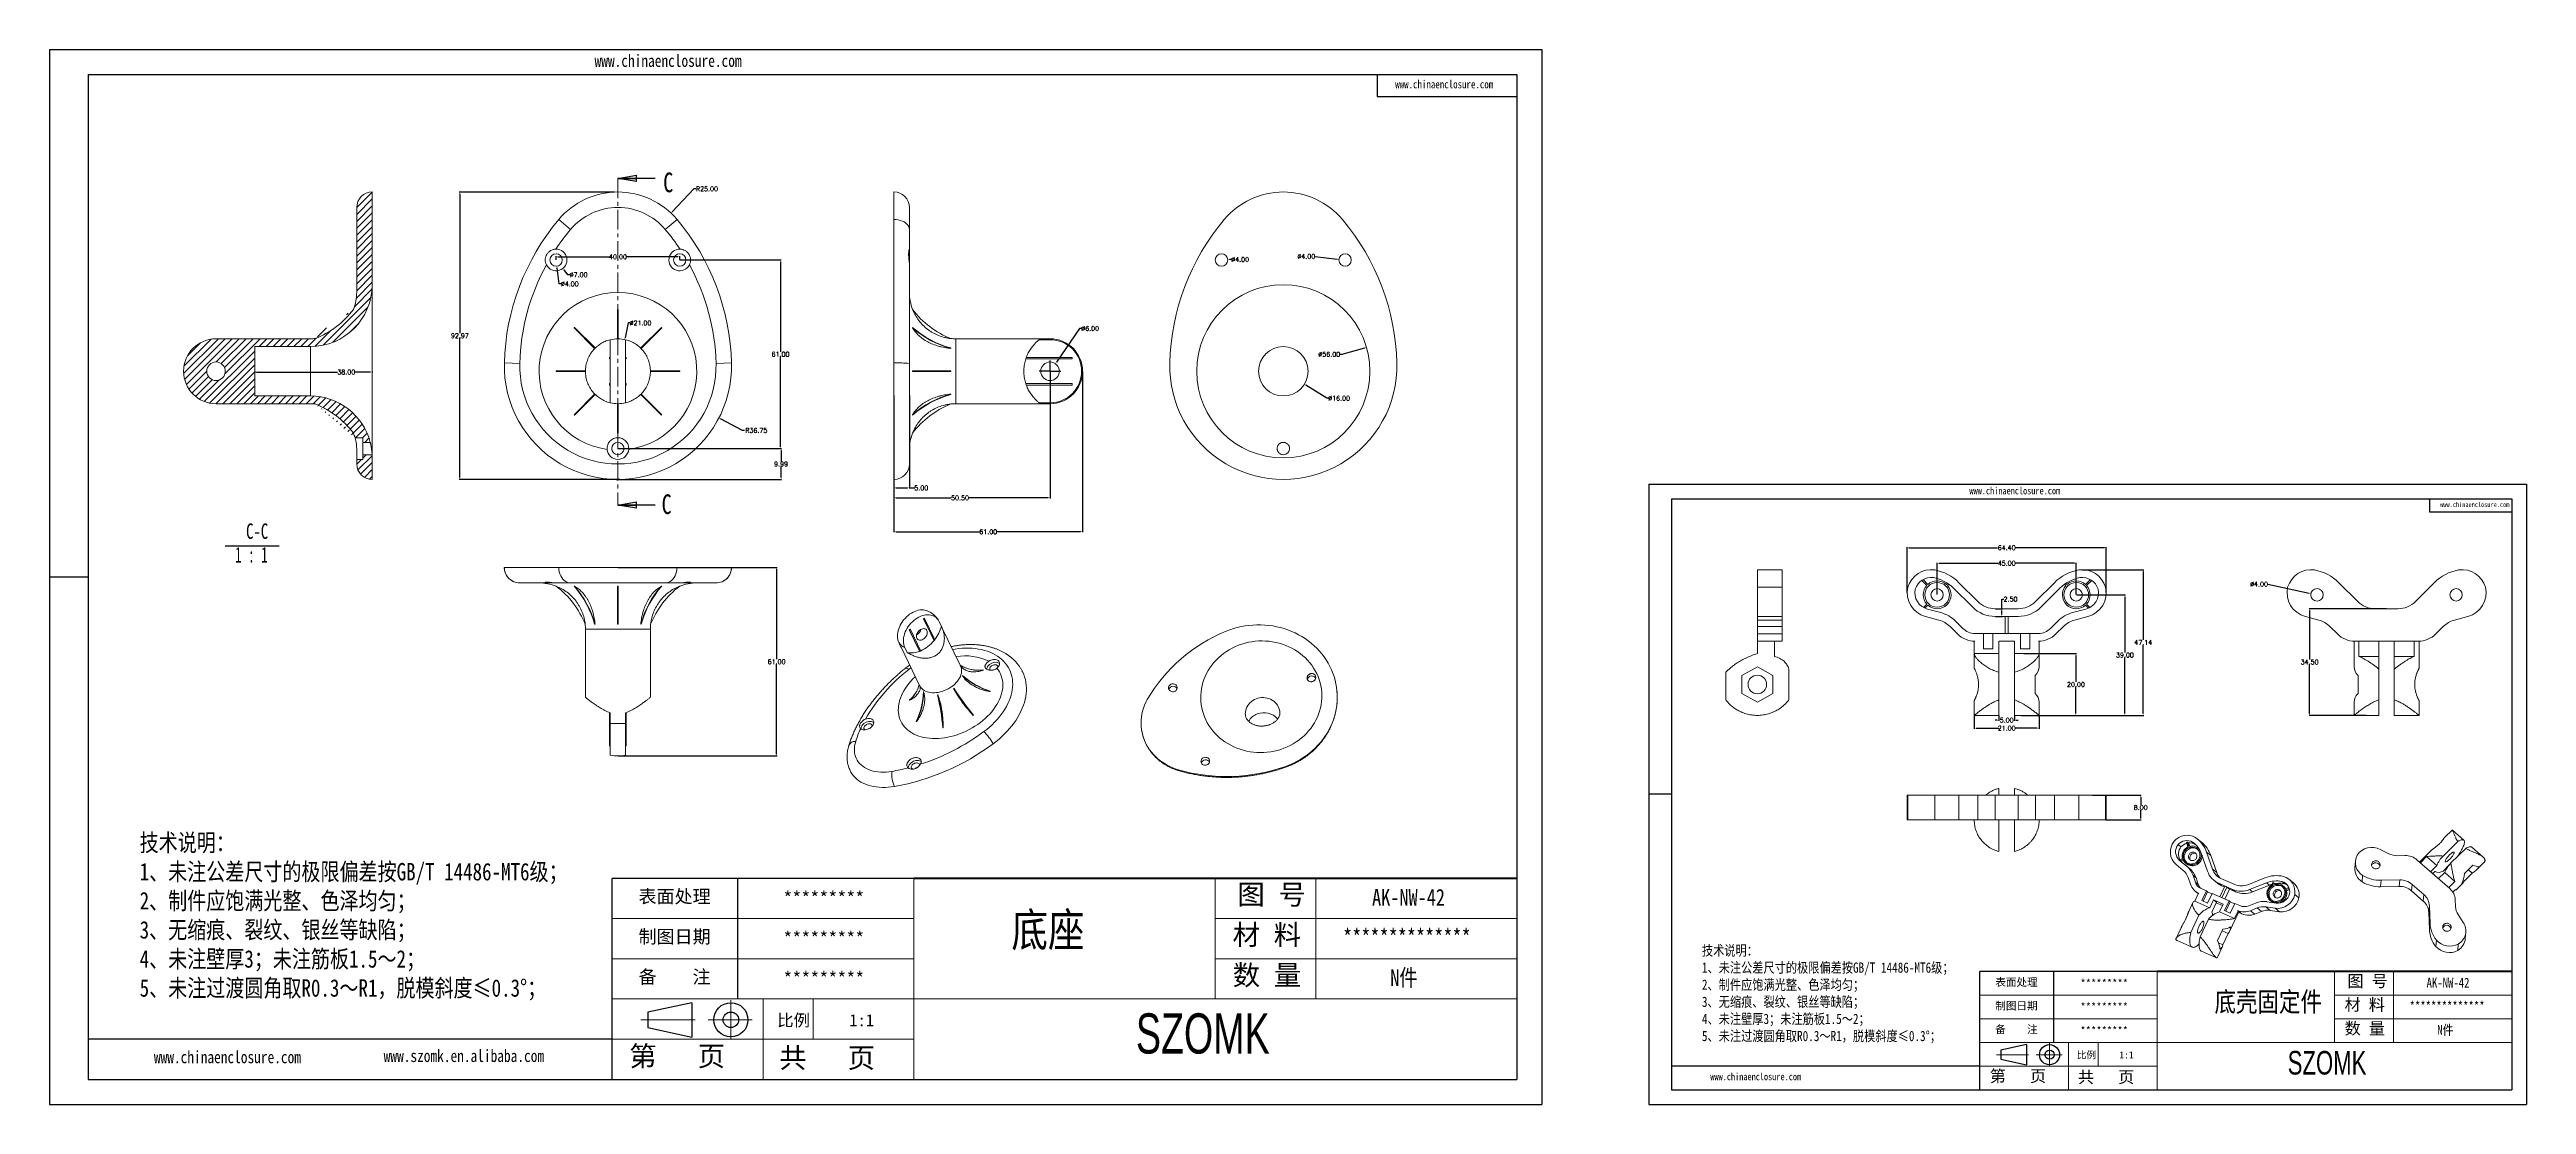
# Model space of a CAD drawing. Header units: inches. Extents: x 725 to 5279, y 573 to 1304.
# Drawn here: x 3941 to 4742, y 573 to 914 of the extents above; entities that cross this region are included whole.
import ezdxf

# ---------------------------------------------------------------- set-up
doc = ezdxf.new("R2010")
doc.units = ezdxf.units.IN
doc.linetypes.add('CENTER', pattern=[10.16, 6.35, -1.27, 1.27, -1.27])
doc.linetypes.add('CENTER2', pattern=[28.575, 19.05, -3.175, 3.175, -3.175])
doc.layers.add('10', color=7, linetype='Continuous')
doc.layers.add('文字', color=81, linetype='Continuous')
for name, color, linetype, lineweight in [('粗实线', 7, 'Continuous', 30), ('细实线', 3, 'Continuous', 9), ('细点划线', 2, 'CENTER2', 9)]:
    doc.layers.add(name, color=color, linetype=linetype, lineweight=lineweight)
doc.styles.add('SLDTEXTSTYLE0', font='TXT', dxfattribs={"width": 0.75})
doc.styles.add('SLDTEXTSTYLE6', font='TXT', dxfattribs={"width": 0.7})
doc.styles.add('SLDTEXTSTYLE7', font='TXT', dxfattribs={"width": 0.62})
doc.styles.get("Standard").update_dxf_attribs({"font": 'txt', "bigfont": 'gbcbig.shx'})
doc.styles.add('宋体', font='', dxfattribs={"width": 0.8, "height": 3.5})
doc.styles.add('长仿宋', font='', dxfattribs={"width": 0.7, "height": 4})
doc.styles.get('宋体').set_extended_font_data('SimSun')
doc.styles.get('长仿宋').set_extended_font_data('SimSun')
doc.dimstyles.new('2', dxfattribs={"dimtxt": 1.5, "dimasz": 0.6, "dimexe": 0.18, "dimexo": 0.0625, "dimgap": 0.09, "dimtad": 0, "dimtih": 1, "dimtoh": 1, "dimzin": 0, "dimdsep": 46, "dimtxsty": 'Standard', "dimcen": 0, "dimclrd": 3, "dimclre": 3, "dimadec": 0, "dimazin": 2, "dimtfac": 1, "dimtofl": 0, "dimtmove": 0, "dimatfit": 3, "dimfxl": 1, "dimtolj": 1, "dimtzin": 0, "dimarcsym": 0})

msp = doc.modelspace()

# ---------------------------------------------------------------- texts
at = {"color": 7, "linetype": 'Continuous', "char_height": 6.35, "attachment_point": 1, "style": 'SLDTEXTSTYLE0'}
for insert in [(4139.098, 874.459), (4138.575, 770.346)]:
    msp.add_mtext('C', dxfattribs=dict(at, insert=insert))
at = {"attachment_point": 1}
for s, insert, char_height, width in [('{\\fSimHei|b0|i0|c134|p49;表面处理}', (4131.103, 642.406), 4.27614, 2430.34555), ('{\\fSimHei|b0|i0|c134|p49;*********}', (4177.938, 641.857), 4.27614, 2430.34555), ('{\\fSimHei|b0|i0|c134|p49;制图日期}', (4131.103, 629.404), 4.27614, 2430.34555), ('{\\fSimHei|b0|i0|c134|p49;*********}', (4177.938, 628.854), 4.27614, 2430.34555), ('{\\fSimHei|b0|i0|c134|p49;备    注}', (4131.103, 616.401), 4.27614, 2430.34555), ('{\\fSimHei|b0|i0|c134|p49;*********}', (4177.938, 615.851), 4.27614, 2430.34555), ('{\\fSimHei|b0|i0|c134|p49;表面处理}', (4569.948, 613.793), 2.51437, 1429.04318), ('{\\fSimHei|b0|i0|c134|p49;*********}', (4597.487, 613.47), 2.51437, 1429.04318), ('{\\fSimHei|b0|i0|c134|p49;制图日期}', (4569.948, 606.148), 2.51437, 1429.04318), ('{\\fSimHei|b0|i0|c134|p49;*********}', (4597.487, 605.824), 2.51437, 1429.04318), ('{\\fSimHei|b0|i0|c134|p49;备    注}', (4569.948, 598.502), 2.51437, 1429.04318), ('{\\fSimHei|b0|i0|c134|p49;*********}', (4597.487, 598.179), 2.51437, 1429.04318)]:
    msp.add_mtext(s, dxfattribs=dict(at, insert=insert, char_height=char_height, width=width))
at = {"layer": '文字', "color": 0, "attachment_point": 1, "style": '宋体'}
for s, insert, char_height, width in [('www.chinaenclosure.com', (4116.881, 912.638), 3.97303, 69.80234), ('www.chinaenclosure.com', (4375.851, 904.363), 2.64869, 46.53489), ('www.chinaenclosure.com', (4561.585, 772.689), 2.33614, 41.04378), ('www.chinaenclosure.com', (4713.86, 767.823), 1.55743, 27.36252), ('{\\H1.111x;技术说明：\\P1、未注公差尺寸的极限偏差按GB/T 14486-MT6级；\\P2、制件应饱满光整、色泽均匀；\\P3、无缩痕、裂纹、银丝等缺陷；\\P4、未注壁厚3；未注筋板1.5～2；\\P5、未注过渡圆角取R0.3～R1，脱模斜度≤0.3%%D；}', (3969.731, 660.506), 5.07916, 185.00002), ('{\\H1.111x;AK-NW-42}', (4368.362, 642.7), 4.87599, 56.37195), ('底座', (4251.706, 634.872), 10.8355, 138.52846), ('{\\H1.111x;**************}', (4358.983, 629.697), 4.87599, 56.37195), ('{\\H1.111x;N件}', (4374.26, 616.695), 4.87599, 56.37195), ('{\\H1.111x;技术说明：\\P1、未注公差尺寸的极限偏差按GB/T 14486-MT6级；\\P2、制件应饱满光整、色泽均匀；\\P3、无缩痕、裂纹、银丝等缺陷；\\P4、未注壁厚3；未注筋板1.5～2；\\P5、未注过渡圆角取R0.3～R1，脱模斜度≤0.3%%D；}', (4475.061, 624.436), 2.98655, 108.78001), ('底壳固定件', (4640.863, 609.363), 6.3713, 81.45474), ('{\\H1.111x;AK-NW-42}', (4709.456, 613.966), 2.86708, 33.14671), ('{\\H1.111x;**************}', (4703.941, 606.32), 2.86708, 33.14671), ('{\\H1.111x;N件}', (4712.924, 598.675), 2.86708, 33.14671), ('www.chinaenclosure.com', (3974.349, 590.281), 3.97303, 69.80234), ('www.szomk.en.alibaba.com', (4048.662, 590.674), 3.97303, 69.80234), ('www.chinaenclosure.com', (4477.777, 583.143), 2.33614, 41.04378)]:
    msp.add_mtext(s, dxfattribs=dict(at, insert=insert, char_height=char_height, width=width))
at = {"layer": '粗实线', "attachment_point": 1, "style": '长仿宋'}
for insert, char_height, width in [((4291.974, 602.433), 13.00265, 145.81181), ((4664.54, 590.289), 7.64556, 85.73735)]:
    msp.add_mtext('{\\fSTXinwei|b0|i0|c134|p2;SZOMK}', dxfattribs=dict(at, insert=insert, char_height=char_height, width=width))
at = {"layer": '细实线', "color": 7, "attachment_point": 1}
for s, insert, char_height, width in [('{\\fSimSun|b0|i0|c134|p54;图 号}', (4324.812, 644.123), 6.50132, 32.50662), ('{\\fSimSun|b0|i0|c134|p54;材 料   }', (4323.27, 631.12), 6.50132, 32.50662), ('{\\fSimSun|b0|i0|c134|p54;数 量}', (4323.302, 618.053), 6.50132, 29.3738), ('{\\fSimSun|b0|i0|c134|p54;图 号}', (4683.849, 614.802), 3.82278, 19.11389), ('{\\fSimSun|b0|i0|c134|p54;比例}', (4175.934, 602.164), 3.90079, 17.12327), ('{\\fSimSun|b0|i0|c134|p54;1:1}', (4199.298, 602.164), 3.90079, 17.12327), ('{\\fSimSun|b0|i0|c134|p54;材 料   }', (4682.942, 607.157), 3.82278, 19.11389), ('{\\fSimSun|b0|i0|c134|p54;数 量}', (4682.961, 599.474), 3.82278, 17.27179), ('{\\fSimSun|b0|i0|c134|p54;第   页}', (4128.094, 591.851), 6.50132, 48.75992), ('{\\fSimSun|b0|i0|c134|p54; 共   页}', (4172.178, 591.299), 6.50132, 48.75992), ('{\\fSimSun|b0|i0|c134|p54;比例}', (4596.308, 590.131), 2.29367, 10.06848), ('{\\fSimSun|b0|i0|c134|p54;1:1}', (4610.047, 590.131), 2.29367, 10.06848), ('{\\fSimSun|b0|i0|c134|p54;第   页}', (4568.178, 584.067), 3.82278, 28.67084), ('{\\fSimSun|b0|i0|c134|p54; 共   页}', (4594.1, 583.742), 3.82278, 28.67084)]:
    msp.add_mtext(s, dxfattribs=dict(at, insert=insert, char_height=char_height, width=width))

# ---------------------------------------------------------------- blocks, each defined once
blk = doc.blocks.new('_CLOSED')
at = {"color": 0, "linetype": 'ByBlock', "lineweight": -2}
for p, q in [((-1, 0.166667), (0, 0)), ((-1, 0.166667), (-1, -0.166667)), ((0, 0), (-1, -0.166667)), ((0, 0), (-1, 0))]:
    blk.add_line(p, q, dxfattribs=at)
blk = doc.blocks.new('SW_CENTERMARKSYMBOL_24')
at = {"layer": '10', "color": 0}
for p, q in [((-2.5, 0), (-3.5, 0)), ((0, 0), (-2.5, 0)), ((0, 2.5), (0, 3.5)), ((0, 0), (0, 2.5)), ((0, 0), (0, -2.5)), ((0, 0), (2.5, 0)), ((2.5, 0), (3.5, 0)), ((0, -2.5), (0, -3.5))]:
    blk.add_line(p, q, dxfattribs=at)
blk = doc.blocks.new('SW_NOTE_1')
at = {"layer": '10', "color": 0}
blk.add_line((-4.36, -0.82), (13.09, -0.82), dxfattribs=at)
at = {"layer": '10', "color": 0, "char_height": 5, "attachment_point": 2}
for s, insert, style in [('C-C', (5.94, 6.45), 'SLDTEXTSTYLE6'), ('1 : 1', (4.07, -1.19), 'SLDTEXTSTYLE7')]:
    blk.add_mtext(s, dxfattribs=dict(at, insert=insert, style=style))
blk = doc.blocks.new('*D66')
at = {"color": 3, "lineweight": -2}
for p, q in [((4124.5, 746.71), (4175.94, 746.71)), ((4175.76, 746.11), (4175.76, 717.05)), ((4175.76, 686.31), (4175.76, 715.37)), ((4124.5, 685.71), (4175.94, 685.71))]:
    blk.add_line(p, q, dxfattribs=at)
at = {"color": 3}
for points in [[(4175.66, 746.11), (4175.86, 746.11), (4175.76, 746.71)], [(4175.66, 686.31), (4175.86, 686.31), (4175.76, 685.71)]]:
    blk.add_solid(points, dxfattribs=at)
at = {"layer": 'Defpoints', "color": 0}
for p in [(4124.43, 746.71), (4175.76, 746.71), (4124.43, 685.71)]:
    blk.add_point(p, dxfattribs=at)
at = {"color": 0, "insert": (4175.76, 716.21), "char_height": 1.5, "attachment_point": 5}
blk.add_mtext('\\A1;61.00', dxfattribs=at)
blk = doc.blocks.new('*D67')
at = {"color": 3, "lineweight": -2}
for p, q in [((4164.74, 791.06), (4157.6, 794.76)), ((4165.34, 791.06), (4164.74, 791.06))]:
    blk.add_line(p, q, dxfattribs=at)
at = {"color": 3}
blk.add_solid([(4157.65, 794.85), (4157.56, 794.67), (4157.07, 795.03)], dxfattribs=at)
at = {"layer": 'Defpoints', "color": 0}
for p in [(4124.43, 811.93), (4157.07, 795.03)]:
    blk.add_point(p, dxfattribs=at)
at = {"color": 0, "insert": (4169.18, 791.06), "char_height": 1.5, "attachment_point": 5}
blk.add_mtext('\\A1;R36.75', dxfattribs=at)
blk = doc.blocks.new('*D68')
at = {"color": 3, "lineweight": -2}
for p, q in [((4149.04, 869.2), (4142.02, 861.78)), ((4149.64, 869.2), (4149.04, 869.2))]:
    blk.add_line(p, q, dxfattribs=at)
at = {"color": 3}
blk.add_solid([(4141.95, 861.85), (4142.1, 861.71), (4141.61, 861.35)], dxfattribs=at)
at = {"layer": 'Defpoints', "color": 0}
for p in [(4141.61, 861.35), (4124.43, 843.18)]:
    blk.add_point(p, dxfattribs=at)
at = {"color": 0, "insert": (4153.23, 869.2), "char_height": 1.5, "attachment_point": 5}
blk.add_mtext('\\A1;R25.00', dxfattribs=at)
blk = doc.blocks.new('*D69')
at = {"color": 3, "lineweight": -2}
for p, q in [((4123.36, 868.16), (4073.12, 868.16)), ((4073.3, 867.56), (4073.3, 822.51)), ((4073.3, 775.79), (4073.3, 820.83)), ((4125.04, 775.19), (4073.12, 775.19))]:
    blk.add_line(p, q, dxfattribs=at)
at = {"color": 3}
for points in [[(4073.2, 867.56), (4073.4, 867.56), (4073.3, 868.16)], [(4073.2, 775.79), (4073.4, 775.79), (4073.3, 775.19)]]:
    blk.add_solid(points, dxfattribs=at)
at = {"layer": 'Defpoints', "color": 0}
for p in [(4123.42, 868.16), (4073.3, 775.19), (4125.1, 775.19)]:
    blk.add_point(p, dxfattribs=at)
at = {"color": 0, "insert": (4073.3, 821.67), "char_height": 1.5, "attachment_point": 5}
blk.add_mtext('\\A1;92.97', dxfattribs=at)
blk = doc.blocks.new('*D70')
at = {"color": 3, "lineweight": -2}
for p, q in [((4104.43, 846.24), (4104.43, 847.37)), ((4105.03, 847.19), (4121.72, 847.19)), ((4143.83, 847.19), (4127.15, 847.19)), ((4144.43, 846.24), (4144.43, 847.37))]:
    blk.add_line(p, q, dxfattribs=at)
at = {"color": 3}
for points in [[(4105.03, 847.29), (4105.03, 847.09), (4104.43, 847.19)], [(4143.83, 847.29), (4143.83, 847.09), (4144.43, 847.19)]]:
    blk.add_solid(points, dxfattribs=at)
at = {"layer": 'Defpoints', "color": 0}
for p in [(4104.43, 846.18), (4144.43, 847.19), (4144.43, 846.18)]:
    blk.add_point(p, dxfattribs=at)
at = {"color": 0, "insert": (4124.43, 847.19), "char_height": 1.5, "attachment_point": 5}
blk.add_mtext('\\A1;40.00', dxfattribs=at)
blk = doc.blocks.new('*D71')
at = {"color": 3, "lineweight": -2}
for p, q in [((4144.5, 846.18), (4177.21, 846.18)), ((4177.03, 845.58), (4177.03, 816.52)), ((4177.03, 785.78), (4177.03, 814.84)), ((4124.5, 785.18), (4177.21, 785.18))]:
    blk.add_line(p, q, dxfattribs=at)
at = {"color": 3}
for points in [[(4176.93, 845.58), (4177.13, 845.58), (4177.03, 846.18)], [(4176.93, 785.78), (4177.13, 785.78), (4177.03, 785.18)]]:
    blk.add_solid(points, dxfattribs=at)
at = {"layer": 'Defpoints', "color": 0}
for p in [(4144.43, 846.18), (4177.03, 846.18), (4124.43, 785.18)]:
    blk.add_point(p, dxfattribs=at)
at = {"color": 0, "insert": (4177.03, 815.68), "char_height": 1.5, "attachment_point": 5}
blk.add_mtext('\\A1;61.00', dxfattribs=at)
blk = doc.blocks.new('*D72')
at = {"color": 3, "lineweight": -2}
for p, q in [((4124.5, 785.18), (4177.39, 785.18)), ((4177.21, 784.58), (4177.21, 781.02)), ((4177.21, 775.79), (4177.21, 779.34)), ((4123.83, 775.19), (4177.39, 775.19))]:
    blk.add_line(p, q, dxfattribs=at)
at = {"color": 3}
for points in [[(4177.11, 784.58), (4177.31, 784.58), (4177.21, 785.18)], [(4177.11, 775.79), (4177.31, 775.79), (4177.21, 775.19)]]:
    blk.add_solid(points, dxfattribs=at)
at = {"layer": 'Defpoints', "color": 0}
for p in [(4124.43, 785.18), (4123.77, 775.19), (4177.21, 775.19)]:
    blk.add_point(p, dxfattribs=at)
at = {"color": 0, "insert": (4177.21, 780.18), "char_height": 1.5, "attachment_point": 5}
blk.add_mtext('\\A1;9.99', dxfattribs=at)
blk = doc.blocks.new('*D73')
at = {"color": 3, "lineweight": -2}
for p, q in [((4108.27, 841.42), (4107.01, 842.99)), ((4108.87, 841.42), (4108.27, 841.42))]:
    blk.add_line(p, q, dxfattribs=at)
at = {"color": 3}
blk.add_solid([(4107.08, 843.05), (4106.93, 842.93), (4106.63, 843.46)], dxfattribs=at)
at = {"layer": 'Defpoints', "color": 0}
for p in [(4102.24, 848.91), (4106.63, 843.46)]:
    blk.add_point(p, dxfattribs=at)
at = {"color": 0, "insert": (4111.71, 841.42), "char_height": 1.5, "attachment_point": 5}
blk.add_mtext('\\A1;∅7.00', dxfattribs=at)
blk = doc.blocks.new('*D74')
at = {"color": 3, "lineweight": -2}
for p, q in [((4105.41, 838.44), (4104.76, 843.6)), ((4106.01, 838.44), (4105.41, 838.44))]:
    blk.add_line(p, q, dxfattribs=at)
at = {"color": 3}
blk.add_solid([(4104.86, 843.61), (4104.66, 843.59), (4104.68, 844.2)], dxfattribs=at)
at = {"layer": 'Defpoints', "color": 0}
for p in [(4104.18, 848.16), (4104.68, 844.2)]:
    blk.add_point(p, dxfattribs=at)
at = {"color": 0, "insert": (4108.85, 838.44), "char_height": 1.5, "attachment_point": 5}
blk.add_mtext('\\A1;∅4.00', dxfattribs=at)
blk = doc.blocks.new('*D75')
at = {"color": 3, "lineweight": -2}
for p, q in [((4127.79, 825.8), (4126.76, 821.03)), ((4128.39, 825.8), (4127.79, 825.8))]:
    blk.add_line(p, q, dxfattribs=at)
at = {"color": 3}
blk.add_solid([(4126.67, 821.05), (4126.86, 821.01), (4126.64, 820.45)], dxfattribs=at)
at = {"layer": 'Defpoints', "color": 0}
for p in [(4126.64, 820.45), (4122.23, 799.91)]:
    blk.add_point(p, dxfattribs=at)
at = {"color": 0, "insert": (4131.73, 825.8), "char_height": 1.5, "attachment_point": 5}
blk.add_mtext('\\A1;∅21.00', dxfattribs=at)
blk = doc.blocks.new('*D76')
at = {"color": 3, "lineweight": -2}
for p, q in [((4213.71, 802.39), (4213.71, 772.26)), ((4218.71, 802.39), (4218.71, 772.26)), ((4214.31, 772.44), (4218.11, 772.44)), ((4218.71, 772.44), (4220.46, 772.44))]:
    blk.add_line(p, q, dxfattribs=at)
at = {"color": 3}
for points in [[(4214.31, 772.54), (4214.31, 772.34), (4213.71, 772.44)], [(4218.11, 772.54), (4218.11, 772.34), (4218.71, 772.44)]]:
    blk.add_solid(points, dxfattribs=at)
at = {"layer": 'Defpoints', "color": 0}
for p in [(4213.71, 802.45), (4218.71, 802.45), (4218.71, 772.44)]:
    blk.add_point(p, dxfattribs=at)
at = {"color": 0, "insert": (4222.55, 772.44), "char_height": 1.5, "attachment_point": 5}
blk.add_mtext('\\A1;5.00', dxfattribs=at)
blk = doc.blocks.new('*D77')
at = {"color": 3, "lineweight": -2}
for p, q in [((4264.21, 810.12), (4264.21, 769.04)), ((4213.71, 787.16), (4213.71, 769.04)), ((4214.31, 769.22), (4232.25, 769.22)), ((4263.61, 769.22), (4237.93, 769.22))]:
    blk.add_line(p, q, dxfattribs=at)
at = {"color": 3}
for points in [[(4214.31, 769.32), (4214.31, 769.12), (4213.71, 769.22)], [(4263.61, 769.32), (4263.61, 769.12), (4264.21, 769.22)]]:
    blk.add_solid(points, dxfattribs=at)
at = {"layer": 'Defpoints', "color": 0}
for p in [(4264.21, 810.18), (4213.71, 787.22), (4264.21, 769.22)]:
    blk.add_point(p, dxfattribs=at)
at = {"color": 0, "insert": (4235.09, 769.22), "char_height": 1.5, "attachment_point": 5}
blk.add_mtext('\\A1;50.50', dxfattribs=at)
blk = doc.blocks.new('*D78')
at = {"color": 3, "lineweight": -2}
for p, q in [((4274.71, 810.12), (4274.71, 758.07)), ((4213.71, 798.85), (4213.71, 758.07)), ((4214.31, 758.25), (4241.62, 758.25)), ((4274.11, 758.25), (4246.8, 758.25))]:
    blk.add_line(p, q, dxfattribs=at)
at = {"color": 3}
for points in [[(4214.31, 758.35), (4214.31, 758.15), (4213.71, 758.25)], [(4274.11, 758.35), (4274.11, 758.15), (4274.71, 758.25)]]:
    blk.add_solid(points, dxfattribs=at)
at = {"layer": 'Defpoints', "color": 0}
for p in [(4274.71, 810.18), (4213.71, 798.92), (4213.71, 758.25)]:
    blk.add_point(p, dxfattribs=at)
at = {"color": 0, "insert": (4244.21, 758.25), "char_height": 1.5, "attachment_point": 5}
blk.add_mtext('\\A1;61.00', dxfattribs=at)
blk = doc.blocks.new('*D79')
at = {"color": 3, "lineweight": -2}
for p, q in [((4273.74, 824), (4266.26, 813.14)), ((4274.34, 824), (4273.74, 824))]:
    blk.add_line(p, q, dxfattribs=at)
at = {"color": 3}
blk.add_solid([(4266.17, 813.2), (4266.34, 813.09), (4265.92, 812.65)], dxfattribs=at)
at = {"layer": 'Defpoints', "color": 0}
for p in [(4265.92, 812.65), (4262.51, 807.71)]:
    blk.add_point(p, dxfattribs=at)
at = {"color": 0, "insert": (4277.18, 824), "char_height": 1.5, "attachment_point": 5}
blk.add_mtext('\\A1;∅6.00', dxfattribs=at)
blk = doc.blocks.new('*D80')
at = {"color": 3, "lineweight": -2}
blk.add_line((4322.86, 846.36), (4322.26, 846.33), dxfattribs=at)
at = {"color": 3}
blk.add_solid([(4322.25, 846.43), (4322.26, 846.23), (4321.66, 846.29)], dxfattribs=at)
at = {"layer": 'Defpoints', "color": 0}
for p in [(4317.66, 846.07), (4321.66, 846.29)]:
    blk.add_point(p, dxfattribs=at)
at = {"color": 0, "insert": (4325.7, 846.36), "char_height": 1.5, "attachment_point": 5}
blk.add_mtext('\\A1;∅4.00', dxfattribs=at)
blk = doc.blocks.new('*D81')
at = {"color": 3, "lineweight": -2}
blk.add_line((4349.93, 847.34), (4357.08, 846.49), dxfattribs=at)
at = {"color": 3}
blk.add_solid([(4357.09, 846.59), (4357.07, 846.39), (4357.67, 846.42)], dxfattribs=at)
at = {"layer": 'Defpoints', "color": 0}
for p in [(4357.67, 846.42), (4361.65, 845.94)]:
    blk.add_point(p, dxfattribs=at)
at = {"color": 0, "insert": (4347.09, 847.34), "char_height": 1.5, "attachment_point": 5}
blk.add_mtext('\\A1;∅4.00', dxfattribs=at)
blk = doc.blocks.new('*D82')
at = {"color": 3, "lineweight": -2}
for p, q in [((4353.77, 801.45), (4346.97, 805.66)), ((4354.37, 801.45), (4353.77, 801.45))]:
    blk.add_line(p, q, dxfattribs=at)
at = {"color": 3}
blk.add_solid([(4347.03, 805.74), (4346.92, 805.57), (4346.46, 805.97)], dxfattribs=at)
at = {"layer": 'Defpoints', "color": 0}
for p in [(4332.86, 814.39), (4346.46, 805.97)]:
    blk.add_point(p, dxfattribs=at)
at = {"color": 0, "insert": (4357.71, 801.45), "char_height": 1.5, "attachment_point": 5}
blk.add_mtext('\\A1;∅16.00', dxfattribs=at)
blk = doc.blocks.new('*D83')
at = {"color": 3, "lineweight": -2}
for p, q in [((4358.7, 815.66), (4365.99, 817.76)), ((4358.1, 815.66), (4358.7, 815.66))]:
    blk.add_line(p, q, dxfattribs=at)
at = {"color": 3}
blk.add_solid([(4365.96, 817.86), (4366.02, 817.67), (4366.57, 817.93)], dxfattribs=at)
at = {"layer": 'Defpoints', "color": 0}
for p in [(4366.57, 817.93), (4312.75, 802.43)]:
    blk.add_point(p, dxfattribs=at)
at = {"color": 0, "insert": (4354.51, 815.66), "char_height": 1.5, "attachment_point": 5}
blk.add_mtext('\\A1;∅56.00', dxfattribs=at)
blk = doc.blocks.new('*D84')
at = {"color": 3, "lineweight": -2}
for p, q in [((4006.94, 810.12), (4006.94, 809.75)), ((4007.54, 809.93), (4033.72, 809.93)), ((4044.34, 809.93), (4039.4, 809.93)), ((4044.94, 810.12), (4044.94, 809.75))]:
    blk.add_line(p, q, dxfattribs=at)
at = {"color": 3}
for points in [[(4007.54, 810.03), (4007.54, 809.83), (4006.94, 809.93)], [(4044.34, 810.03), (4044.34, 809.83), (4044.94, 809.93)]]:
    blk.add_solid(points, dxfattribs=at)
at = {"layer": 'Defpoints', "color": 0}
for p in [(4006.94, 810.18), (4044.94, 810.18), (4044.94, 809.93)]:
    blk.add_point(p, dxfattribs=at)
at = {"color": 0, "insert": (4036.56, 809.93), "char_height": 1.5, "attachment_point": 5}
blk.add_mtext('\\A1;38.00', dxfattribs=at)
blk = doc.blocks.new('*D55')
at = {"color": 3, "lineweight": -2}
for p, q in [((4563.15, 698.78), (4563.15, 694.54)), ((4584.15, 698.78), (4584.15, 694.54)), ((4563.75, 694.72), (4571.06, 694.72)), ((4583.55, 694.72), (4576.24, 694.72))]:
    blk.add_line(p, q, dxfattribs=at)
at = {"color": 3}
for points in [[(4563.75, 694.82), (4563.75, 694.62), (4563.15, 694.72)], [(4583.55, 694.82), (4583.55, 694.62), (4584.15, 694.72)]]:
    blk.add_solid(points, dxfattribs=at)
at = {"layer": 'Defpoints', "color": 0}
for p in [(4563.15, 698.85), (4584.15, 698.85), (4584.15, 694.72)]:
    blk.add_point(p, dxfattribs=at)
at = {"color": 0, "insert": (4573.65, 694.72), "char_height": 1.5, "attachment_point": 5}
blk.add_mtext('\\A1;21.00', dxfattribs=at)
blk = doc.blocks.new('*D56')
at = {"color": 3, "lineweight": -2}
for p, q in [((4541.44, 738.62), (4541.44, 753.26)), ((4605.85, 738.62), (4605.85, 753.26)), ((4542.04, 753.08), (4570.68, 753.08)), ((4605.25, 753.08), (4576.61, 753.08))]:
    blk.add_line(p, q, dxfattribs=at)
at = {"color": 3}
for points in [[(4542.04, 753.18), (4542.04, 752.98), (4541.44, 753.08)], [(4605.25, 753.18), (4605.25, 752.98), (4605.85, 753.08)]]:
    blk.add_solid(points, dxfattribs=at)
at = {"layer": 'Defpoints', "color": 0}
for p in [(4605.85, 753.08), (4541.44, 738.56), (4605.85, 738.56)]:
    blk.add_point(p, dxfattribs=at)
at = {"color": 0, "insert": (4573.65, 753.08), "char_height": 1.5, "attachment_point": 5}
blk.add_mtext('\\A1;64.40', dxfattribs=at)
blk = doc.blocks.new('*D57')
at = {"color": 3, "lineweight": -2}
for p, q in [((4551.15, 737.91), (4551.15, 748.23)), ((4551.75, 748.05), (4570.81, 748.05)), ((4595.55, 748.05), (4576.49, 748.05)), ((4596.15, 737.91), (4596.15, 748.23))]:
    blk.add_line(p, q, dxfattribs=at)
at = {"color": 3}
for points in [[(4551.75, 748.15), (4551.75, 747.95), (4551.15, 748.05)], [(4595.55, 748.15), (4595.55, 747.95), (4596.15, 748.05)]]:
    blk.add_solid(points, dxfattribs=at)
at = {"layer": 'Defpoints', "color": 0}
for p in [(4596.15, 748.05), (4551.15, 737.85), (4596.15, 737.85)]:
    blk.add_point(p, dxfattribs=at)
at = {"color": 0, "insert": (4573.65, 748.05), "char_height": 1.5, "attachment_point": 5}
blk.add_mtext('\\A1;45.00', dxfattribs=at)
blk = doc.blocks.new('*D58')
at = {"color": 3, "lineweight": -2}
for p, q in [((4579.16, 718.85), (4596.21, 718.85)), ((4596.03, 718.25), (4596.03, 709.69)), ((4596.03, 699.45), (4596.03, 708.01)), ((4580.21, 698.85), (4596.21, 698.85))]:
    blk.add_line(p, q, dxfattribs=at)
at = {"color": 3}
for points in [[(4595.93, 718.25), (4596.13, 718.25), (4596.03, 718.85)], [(4595.93, 699.45), (4596.13, 699.45), (4596.03, 698.85)]]:
    blk.add_solid(points, dxfattribs=at)
at = {"layer": 'Defpoints', "color": 0}
for p in [(4579.1, 718.85), (4596.03, 718.85), (4580.15, 698.85)]:
    blk.add_point(p, dxfattribs=at)
at = {"color": 0, "insert": (4596.03, 708.85), "char_height": 1.5, "attachment_point": 5}
blk.add_mtext('\\A1;20.00', dxfattribs=at)
blk = doc.blocks.new('*D59')
at = {"color": 3, "lineweight": -2}
for p, q in [((4596.21, 737.85), (4612.05, 737.85)), ((4611.87, 737.25), (4611.87, 719.19)), ((4611.87, 699.45), (4611.87, 717.51)), ((4580.21, 698.85), (4612.05, 698.85))]:
    blk.add_line(p, q, dxfattribs=at)
at = {"color": 3}
for points in [[(4611.77, 737.25), (4611.97, 737.25), (4611.87, 737.85)], [(4611.77, 699.45), (4611.97, 699.45), (4611.87, 698.85)]]:
    blk.add_solid(points, dxfattribs=at)
at = {"layer": 'Defpoints', "color": 0}
for p in [(4596.15, 737.85), (4611.87, 737.85), (4580.15, 698.85)]:
    blk.add_point(p, dxfattribs=at)
at = {"color": 0, "insert": (4611.87, 718.35), "char_height": 1.5, "attachment_point": 5}
blk.add_mtext('\\A1;39.00', dxfattribs=at)
blk = doc.blocks.new('*D60')
at = {"color": 3, "lineweight": -2}
for p, q in [((4598.06, 745.98), (4618, 745.98)), ((4617.82, 745.38), (4617.82, 723.25)), ((4617.82, 699.45), (4617.82, 721.57)), ((4578.37, 698.85), (4618, 698.85))]:
    blk.add_line(p, q, dxfattribs=at)
at = {"color": 3}
for points in [[(4617.72, 745.38), (4617.92, 745.38), (4617.82, 745.98)], [(4617.72, 699.45), (4617.92, 699.45), (4617.82, 698.85)]]:
    blk.add_solid(points, dxfattribs=at)
at = {"layer": 'Defpoints', "color": 0}
for p in [(4598, 745.98), (4617.82, 745.98), (4578.31, 698.85)]:
    blk.add_point(p, dxfattribs=at)
at = {"color": 0, "insert": (4617.82, 722.41), "char_height": 1.5, "attachment_point": 5}
blk.add_mtext('\\A1;47.14', dxfattribs=at)
blk = doc.blocks.new('*D61')
at = {"color": 3, "lineweight": -2}
for p, q in [((4570.55, 697.29), (4569.95, 697.29)), ((4571.15, 698.78), (4571.15, 697.11)), ((4576.15, 698.78), (4576.15, 697.11)), ((4576.75, 697.29), (4577.35, 697.29))]:
    blk.add_line(p, q, dxfattribs=at)
at = {"color": 3}
for points in [[(4570.55, 697.39), (4570.55, 697.19), (4571.15, 697.29)], [(4576.75, 697.39), (4576.75, 697.19), (4576.15, 697.29)]]:
    blk.add_solid(points, dxfattribs=at)
at = {"layer": 'Defpoints', "color": 0}
for p in [(4571.15, 698.85), (4576.15, 698.85), (4576.15, 697.29)]:
    blk.add_point(p, dxfattribs=at)
at = {"color": 0, "insert": (4573.65, 697.29), "char_height": 1.5, "attachment_point": 5}
blk.add_mtext('\\A1;5.00', dxfattribs=at)
blk = doc.blocks.new('*D62')
at = {"color": 3, "lineweight": -2}
for p, q in [((4570.02, 733.35), (4572.26, 733.35)), ((4570.02, 730.85), (4572.26, 730.85)), ((4572.08, 733.35), (4572.08, 736.43)), ((4572.08, 736.43), (4572.68, 736.43)), ((4572.08, 731.45), (4572.08, 732.75))]:
    blk.add_line(p, q, dxfattribs=at)
at = {"color": 3}
for points in [[(4571.98, 732.75), (4572.18, 732.75), (4572.08, 733.35)], [(4571.98, 731.45), (4572.18, 731.45), (4572.08, 730.85)]]:
    blk.add_solid(points, dxfattribs=at)
at = {"layer": 'Defpoints', "color": 0}
for p in [(4569.95, 733.35), (4569.95, 730.85), (4572.08, 733.35)]:
    blk.add_point(p, dxfattribs=at)
at = {"color": 0, "insert": (4574.89, 736.43), "char_height": 1.5, "attachment_point": 5}
blk.add_mtext('\\A1;2.50', dxfattribs=at)
blk = doc.blocks.new('*D63')
at = {"color": 3, "lineweight": -2}
blk.add_line((4658.1, 741.29), (4671.48, 738.39), dxfattribs=at)
at = {"color": 3}
blk.add_solid([(4671.5, 738.49), (4671.46, 738.3), (4672.07, 738.27)], dxfattribs=at)
at = {"layer": 'Defpoints', "color": 0}
for p in [(4672.07, 738.27), (4675.98, 737.42)]:
    blk.add_point(p, dxfattribs=at)
at = {"color": 0, "insert": (4655.26, 741.29), "char_height": 1.5, "attachment_point": 5}
blk.add_mtext('\\A1;∅4.00', dxfattribs=at)
blk = doc.blocks.new('*D64')
at = {"color": 3, "lineweight": -2}
for p, q in [((4601.36, 673.03), (4617.17, 673.03)), ((4605.71, 665.03), (4617.17, 665.03)), ((4616.99, 672.43), (4616.99, 669.87)), ((4616.99, 665.63), (4616.99, 668.19))]:
    blk.add_line(p, q, dxfattribs=at)
at = {"color": 3}
for points in [[(4616.89, 672.43), (4617.09, 672.43), (4616.99, 673.03)], [(4616.89, 665.63), (4617.09, 665.63), (4616.99, 665.03)]]:
    blk.add_solid(points, dxfattribs=at)
at = {"layer": 'Defpoints', "color": 0}
for p in [(4601.3, 673.03), (4616.99, 673.03), (4605.65, 665.03)]:
    blk.add_point(p, dxfattribs=at)
at = {"color": 0, "insert": (4616.99, 669.03), "char_height": 1.5, "attachment_point": 5}
blk.add_mtext('\\A1;8.00', dxfattribs=at)
blk = doc.blocks.new('*D65')
at = {"color": 3, "lineweight": -2}
for p, q in [((4696.46, 733.35), (4671.44, 733.35)), ((4671.62, 732.75), (4671.62, 716.94)), ((4671.62, 699.45), (4671.62, 715.26)), ((4689.96, 698.85), (4671.44, 698.85))]:
    blk.add_line(p, q, dxfattribs=at)
at = {"color": 3}
for points in [[(4671.52, 732.75), (4671.72, 732.75), (4671.62, 733.35)], [(4671.52, 699.45), (4671.72, 699.45), (4671.62, 698.85)]]:
    blk.add_solid(points, dxfattribs=at)
at = {"layer": 'Defpoints', "color": 0}
for p in [(4671.62, 733.35), (4696.52, 733.35), (4690.02, 698.85)]:
    blk.add_point(p, dxfattribs=at)
at = {"color": 0, "insert": (4671.62, 716.1), "char_height": 1.5, "attachment_point": 5}
blk.add_mtext('\\A1;34.50', dxfattribs=at)

# ---------------------------------------------------------------- dimensions: what is measured, and where the dimension line sits
for base, p1, p2, picture, middle in [((4073.297, 775.187), (4123.418, 868.16), (4125.098, 775.187), '*D69', (4073.297, 821.673)), ((4177.033, 846.181), (4124.434, 785.181), (4144.434, 846.181), '*D71', (4177.033, 815.681)), ((4177.214, 775.187), (4124.434, 785.181), (4123.77, 775.187), '*D72', (4177.214, 780.184)), ((4175.762, 746.713), (4124.434, 685.713), (4124.434, 746.713), '*D66', (4175.762, 716.213)), ((4617.817, 745.985), (4578.311, 698.845), (4598.002, 745.985), '*D60', (4617.817, 722.415)), ((4611.869, 737.845), (4580.146, 698.845), (4596.146, 737.845), '*D59', (4611.869, 718.345)), ((4671.616, 733.345), (4690.02, 698.845), (4696.52, 733.345), '*D65', (4671.616, 716.095)), ((4596.034, 718.845), (4580.146, 698.845), (4579.097, 718.845), '*D58', (4596.034, 708.845)), ((4616.994, 673.028), (4605.648, 665.028), (4601.295, 673.028), '*D64', (4616.994, 669.028))]:
    dim = msp.add_linear_dim(base=base, p1=p1, p2=p2, angle=90, dimstyle='2')
    dim.commit()
    dim.dimension.update_dxf_attribs({"geometry": picture, "text_midpoint": middle})
for center, mpoint, picture, middle in [((4124.434, 843.181), (4141.61, 861.346), '*D68', (4153.229, 869.202)), ((4124.434, 811.931), (4157.07, 795.035), '*D67', (4169.182, 791.063))]:
    dim = msp.add_radius_dim(center=center, mpoint=mpoint, dimstyle='2')
    dim.commit()
    dim.dimension.update_dxf_attribs({"geometry": picture, "text_midpoint": middle, "dimtype": 164})
for p1, p2, picture, middle in [((4102.237, 848.906), (4106.63, 843.456), '*D73', (4111.712, 841.419)), ((4104.184, 848.165), (4104.684, 844.196), '*D74', (4108.85, 838.442)), ((4361.647, 845.944), (4357.675, 846.418), '*D81', (4349.931, 847.343)), ((4122.23, 799.915), (4126.638, 820.447), '*D75', (4131.727, 825.796)), ((4262.51, 807.711), (4265.917, 812.65), '*D79', (4277.182, 823.995)), ((4312.754, 802.434), (4366.568, 817.928), '*D83', (4354.51, 815.662)), ((4332.858, 814.39), (4346.464, 805.971), '*D82', (4357.707, 801.453)), ((4675.975, 737.423), (4672.066, 738.268), '*D63', (4658.095, 741.288))]:
    dim = msp.add_diameter_dim_2p(p1=p1, p2=p2, dimstyle='2')
    dim.commit()
    dim.dimension.update_dxf_attribs({"geometry": picture, "text_midpoint": middle, "dimtype": 163})
for base, p1, p2, picture, middle in [((4144.434, 847.192), (4104.434, 846.181), (4144.434, 846.181), '*D70', (4124.434, 847.192)), ((4213.713, 758.253), (4274.713, 810.181), (4213.713, 798.915), '*D78', (4244.213, 758.253)), ((4605.848, 753.079), (4541.444, 738.559), (4605.848, 738.559), '*D56', (4573.646, 753.079)), ((4596.146, 748.055), (4551.146, 737.845), (4596.146, 737.845), '*D57', (4573.646, 748.055)), ((4584.146, 694.723), (4563.146, 698.845), (4584.146, 698.846), '*D55', (4573.646, 694.723)), ((4576.146, 697.293), (4571.146, 698.845), (4576.146, 698.845), '*D61', (4573.646, 697.293))]:
    dim = msp.add_linear_dim(base=base, p1=p1, p2=p2, dimstyle='2')
    dim.commit()
    dim.dimension.update_dxf_attribs({"geometry": picture, "text_midpoint": middle})
dim = msp.add_diameter_dim_2p(p1=(4317.664, 846.066), p2=(4321.657, 846.295), dimstyle='2')
dim.commit()
dim.dimension.update_dxf_attribs({"geometry": '*D80', "text_midpoint": (4325.695, 846.364)})
for base, p1, p2, picture, middle in [((4044.942, 809.933), (4006.942, 810.181), (4044.942, 810.181), '*D84', (4036.562, 809.933)), ((4264.213, 769.217), (4213.713, 787.218), (4264.213, 810.181), '*D77', (4235.085, 769.217)), ((4218.713, 772.439), (4213.713, 802.454), (4218.713, 802.454), '*D76', (4222.552, 772.439))]:
    dim = msp.add_linear_dim(base=base, p1=p1, p2=p2, dimstyle='2')
    dim.commit()
    dim.dimension.update_dxf_attribs({"geometry": picture, "text_midpoint": middle, "dimtype": 160})
dim = msp.add_linear_dim(base=(4572.075, 733.345), p1=(4569.955, 730.845), p2=(4569.955, 733.345), angle=90, dimstyle='2')
dim.commit()
dim.dimension.update_dxf_attribs({"geometry": '*D62', "text_midpoint": (4574.89, 736.426), "dimtype": 160})

# ---------------------------------------------------------------- hatches: boundary and pattern name
at = {"linetype": 'Continuous', "lineweight": 0}
h = msp.add_hatch(dxfattribs=at)
h.set_pattern_fill('ANSI31', color=4, scale=0.5, style=0)
edge = h.paths.add_edge_path(flags=0)
edge.add_line((4041.942, 788.681), (4041.942, 787.181))
edge.add_line((4041.942, 787.181), (4044.307, 787.181))
edge.add_arc((4024.942, 782.181), 20, 14.477512, 90)
edge.add_line((4024.942, 802.181), (4006.942, 802.181))
edge.add_line((4006.942, 802.181), (4006.942, 818.181))
edge.add_line((4006.942, 818.181), (4024.942, 818.181))
edge.add_arc((4024.942, 838.181), 20, 270, 360)
edge.add_line((4044.942, 838.181), (4044.942, 868.181))
edge.add_arc((4044.942, 863.181), 5, 90, 180)
edge.add_line((4039.942, 863.181), (4039.942, 835.681))
edge.add_arc((4024.942, 835.681), 15, 338.405436, 360, ccw=False)
edge.add_arc((4015.773, 847.73), 29.035, 291.772648, 322.761633, ccw=False)
edge.add_arc((4024.942, 835.681), 15, 270, 276.128845, ccw=False)
edge.add_line((4024.942, 820.681), (3994.442, 820.681))
edge.add_arc((3994.442, 810.181), 10.5, 90, 270)
edge.add_line((3994.442, 799.681), (4024.942, 799.681))
edge.add_arc((4024.942, 784.681), 15, 83.871155, 90, ccw=False)
edge.add_arc((4015.773, 772.631), 29.035, 37.238367, 68.227352, ccw=False)
edge.add_arc((4024.942, 784.681), 15, 15.46601, 21.594564, ccw=False)
edge.add_line((4039.399, 788.681), (4041.942, 788.681))
edge = h.paths.add_edge_path(flags=0)
edge.add_arc((3994.442, 810.181), 3, 0, 360)
h = msp.add_hatch(dxfattribs=at)
h.set_pattern_fill('ANSI31', color=4, scale=0.5, style=0)
edge = h.paths.add_edge_path(flags=0)
edge.add_arc((4044.942, 780.181), 5, 180, 270)
edge.add_line((4044.942, 775.181), (4044.942, 782.181))
edge.add_arc((4024.942, 782.181), 20, 0, 2.865984)
edge.add_line((4044.917, 783.181), (4041.942, 783.181))
edge.add_line((4041.942, 783.181), (4041.942, 781.681))
edge.add_line((4041.942, 781.681), (4039.942, 781.681))
edge.add_line((4039.942, 781.681), (4039.942, 780.181))

# ---------------------------------------------------------------- linework, layer by layer
for p, q in [((3940.586, 914.276), (4423.309, 914.276)), ((3940.586, 914.276), (3940.586, 572.957)), ((4423.309, 914.276), (4423.309, 572.957)), ((3953.077, 906.15), (4415.183, 906.15)), ((3953.077, 906.15), (3953.077, 581.083)), ((4370.034, 906.15), (4370.034, 899.095)), ((4415.183, 906.15), (4415.183, 581.083)), ((4370.034, 899.095), (4415.183, 899.095)), ((4457.924, 773.653), (4741.765, 773.653)), ((4457.924, 773.653), (4457.924, 572.957)), ((4741.765, 773.653), (4741.765, 572.957)), ((4465.269, 768.874), (4736.987, 768.874)), ((4465.269, 768.874), (4465.269, 577.735)), ((4710.44, 768.874), (4710.44, 764.726)), ((4710.44, 764.726), (4736.987, 764.726)), ((4736.987, 768.874), (4736.987, 577.735)), ((3953.077, 743.616), (3940.586, 743.616)), ((3940.586, 730.975), (3940.586, 572.957)), ((4465.269, 673.305), (4457.924, 673.305)), ((4457.924, 665.871), (4457.924, 572.957)), ((4220.143, 646.097), (4122.623, 646.097)), ((4122.623, 581.083), (4122.623, 646.097)), ((4163.256, 607.089), (4163.256, 646.097)), ((4622.303, 615.963), (4564.962, 615.963)), ((4564.962, 577.735), (4564.962, 615.963)), ((4588.854, 593.026), (4588.854, 615.963)), ((4122.623, 594.086), (3953.077, 594.086)), ((4564.962, 585.381), (4465.269, 585.381)), ((3953.077, 581.083), (4415.183, 581.083)), ((4465.269, 577.735), (4736.987, 577.735)), ((3940.586, 572.957), (4423.309, 572.957)), ((3940.586, 572.957), (4164.069, 572.957)), ((4457.924, 572.957), (4741.765, 572.957)), ((4457.924, 572.957), (4589.332, 572.957))]:
    msp.add_line(p, q)
at = {"color": 7, "linetype": 'Continuous', "lineweight": 15}
for p, q in [((4044.942, 838.181), (4044.942, 868.181)), ((4213.713, 868.181), (4213.713, 859.289)), ((4039.942, 835.681), (4039.942, 863.181)), ((4109.139, 856.067), (4105.315, 859.289)), ((4139.729, 856.067), (4143.553, 859.289)), ((4213.713, 859.289), (4213.713, 812.859)), ((4218.713, 863.181), (4218.713, 856.067)), ((4218.713, 856.067), (4218.713, 849.68)), ((4218.713, 844.617), (4218.713, 849.68)), ((4218.713, 844.628), (4218.713, 812.733)), ((4044.942, 838.181), (4044.942, 782.181)), ((4124.334, 820.766), (4124.334, 830.16)), ((4124.534, 820.766), (4124.534, 830.16)), ((4024.942, 820.681), (3994.442, 820.681)), ((4006.942, 818.181), (4024.942, 818.181)), ((4006.942, 818.181), (4006.942, 802.181)), ((4024.942, 802.181), (4024.942, 818.181)), ((4116.878, 817.595), (4110.235, 824.238)), ((4117.02, 817.736), (4110.377, 824.379)), ((4121.934, 799.983), (4121.934, 820.379)), ((4126.934, 820.379), (4126.934, 799.983)), ((4131.848, 817.736), (4138.491, 824.379)), ((4131.989, 817.595), (4138.632, 824.238)), ((4264.213, 820.681), (4233.713, 820.681)), ((4264.213, 820.379), (4260.713, 820.379)), ((4087.696, 812.859), (4092.694, 812.733)), ((4113.849, 810.281), (4104.454, 810.281)), ((4113.849, 810.081), (4104.454, 810.081)), ((4121.734, 814.681), (4121.934, 814.681)), ((4121.734, 814.681), (4121.734, 814.181)), ((4121.734, 814.181), (4121.934, 814.181)), ((4127.134, 814.681), (4126.934, 814.681)), ((4127.134, 814.181), (4126.934, 814.181)), ((4127.134, 814.681), (4127.134, 814.181)), ((4135.019, 810.281), (4144.414, 810.281)), ((4135.019, 810.081), (4144.414, 810.081)), ((4161.172, 812.859), (4156.174, 812.733)), ((4213.713, 812.859), (4213.713, 775.181)), ((4218.713, 812.733), (4218.713, 780.181)), ((4232.113, 810.281), (4219.766, 810.281)), ((4232.113, 810.081), (4219.766, 810.081)), ((4271.411, 814.181), (4256.349, 814.181)), ((4256.524, 814.681), (4271.411, 814.681)), ((4271.411, 814.681), (4271.411, 814.181)), ((4024.942, 802.181), (4006.942, 802.181)), ((4116.878, 802.767), (4110.235, 796.124)), ((4117.02, 802.625), (4110.377, 795.982)), ((4121.734, 806.181), (4121.734, 805.681)), ((4121.734, 806.181), (4121.934, 806.181)), ((4121.734, 805.681), (4121.934, 805.681)), ((4127.134, 806.181), (4126.934, 806.181)), ((4127.134, 805.681), (4126.934, 805.681)), ((4127.134, 806.181), (4127.134, 805.681)), ((4131.848, 802.625), (4138.491, 795.982)), ((4131.989, 802.767), (4138.632, 796.124)), ((4256.349, 806.181), (4271.411, 806.181)), ((4271.411, 805.681), (4256.524, 805.681)), ((4271.411, 806.181), (4271.411, 805.681)), ((3994.442, 799.681), (4024.942, 799.681)), ((4124.334, 799.596), (4124.334, 790.201)), ((4124.534, 799.596), (4124.534, 790.201)), ((4233.713, 799.681), (4264.213, 799.681)), ((4260.713, 799.983), (4264.213, 799.983)), ((4039.399, 788.681), (4041.942, 788.681)), ((4041.942, 787.181), (4041.942, 788.681)), ((4041.942, 783.181), (4041.942, 787.181)), ((4041.942, 787.181), (4044.307, 787.181)), ((4039.942, 784.921), (4039.942, 781.681)), ((4041.942, 781.681), (4039.942, 781.681)), ((4039.942, 780.181), (4039.942, 781.681)), ((4044.917, 783.181), (4041.942, 783.181)), ((4041.942, 781.681), (4041.942, 783.181)), ((4044.942, 775.181), (4044.942, 782.181)), ((4087.696, 746.713), (4087.684, 746.713)), ((4105.315, 746.713), (4087.696, 746.713)), ((4143.553, 746.713), (4105.315, 746.713)), ((4161.172, 746.713), (4143.553, 746.713)), ((4161.184, 746.713), (4161.172, 746.713)), ((4500.986, 745.985), (4492.986, 745.985)), ((4492.986, 740.341), (4492.986, 745.985)), ((4500.986, 745.985), (4500.986, 740.341)), ((4092.694, 741.713), (4092.684, 741.713)), ((4101.297, 741.713), (4092.694, 741.713)), ((4101.297, 741.713), (4104.353, 741.713)), ((4109.139, 741.713), (4104.352, 741.713)), ((4139.729, 741.713), (4109.139, 741.713)), ((4124.334, 728.313), (4124.334, 740.661)), ((4124.534, 728.313), (4124.534, 740.661)), ((4144.515, 741.713), (4139.729, 741.713)), ((4144.514, 741.713), (4147.57, 741.713)), ((4156.174, 741.713), (4147.57, 741.713)), ((4156.184, 741.713), (4156.174, 741.713)), ((4492.986, 730.832), (4492.986, 740.341)), ((4492.986, 740.341), (4500.986, 740.341)), ((4500.986, 740.341), (4500.986, 730.832)), ((4547.793, 740.846), (4546.143, 742.495)), ((4546.577, 742.769), (4548.146, 741.199)), ((4554.147, 741.199), (4554.525, 741.578)), ((4554.942, 741.288), (4554.5, 740.846)), ((4556.445, 740.006), (4562.53, 733.921)), ((4558.212, 741.774), (4564.298, 735.689)), ((4589.08, 741.774), (4582.995, 735.689)), ((4590.848, 740.006), (4584.763, 733.921)), ((4592.35, 741.288), (4592.793, 740.846)), ((4593.146, 741.199), (4592.768, 741.578)), ((4600.716, 742.769), (4599.147, 741.199)), ((4599.5, 740.846), (4601.15, 742.495)), ((4681.086, 741.774), (4687.172, 735.689)), ((4711.955, 741.774), (4705.869, 735.689)), ((4223.285, 730.056), (4223.556, 730.265)), ((4226.675, 723.06), (4223.285, 730.056)), ((4223.361, 729.993), (4223.285, 730.056)), ((4223.361, 729.993), (4223.632, 730.202)), ((4226.751, 722.996), (4223.361, 729.993)), ((4223.632, 730.202), (4223.556, 730.265)), ((4223.632, 730.202), (4226.983, 723.286)), ((4229.047, 727.672), (4228.26, 729.298)), ((4500.986, 730.832), (4492.986, 730.832)), ((4492.986, 729.665), (4492.986, 730.832)), ((4492.986, 729.665), (4500.986, 729.665)), ((4492.986, 727.595), (4492.986, 729.665)), ((4500.986, 729.665), (4500.986, 730.832)), ((4500.986, 729.665), (4500.986, 727.595)), ((4546.726, 733.778), (4547.793, 734.845)), ((4548.146, 734.492), (4547.195, 733.54)), ((4551.729, 729.665), (4547.374, 730.832)), ((4552.376, 732.08), (4548.021, 733.247)), ((4559.489, 726.956), (4557.083, 729.362)), ((4577.338, 733.345), (4569.955, 733.345)), ((4577.338, 730.845), (4569.955, 730.845)), ((4573.146, 730.845), (4573.146, 725.345)), ((4574.146, 725.345), (4574.146, 730.845)), ((4587.804, 726.956), (4590.21, 729.362)), ((4594.917, 732.08), (4599.272, 733.247)), ((4595.564, 729.665), (4599.919, 730.832)), ((4599.147, 734.492), (4600.098, 733.54)), ((4600.567, 733.778), (4599.5, 734.845)), ((4674.603, 729.665), (4670.248, 730.832)), ((4692.829, 733.345), (4700.212, 733.345)), ((4718.438, 729.665), (4722.793, 730.832)), ((4113.934, 726.713), (4113.934, 704.695)), ((4134.934, 704.695), (4134.934, 726.713)), ((4215.307, 722.375), (4216.095, 720.749)), ((4218.684, 726.511), (4218.955, 726.72)), ((4222.035, 719.596), (4218.684, 726.511)), ((4218.761, 726.448), (4218.684, 726.511)), ((4218.761, 726.448), (4219.031, 726.657)), ((4222.112, 719.533), (4218.761, 726.448)), ((4219.031, 726.657), (4218.955, 726.72)), ((4219.031, 726.657), (4222.421, 719.66)), ((4226.675, 723.06), (4226.751, 722.996)), ((4235.262, 714.873), (4229.236, 727.312)), ((4500.986, 727.595), (4492.986, 727.595)), ((4492.986, 725.189), (4492.986, 727.595)), ((4492.986, 725.189), (4500.986, 725.189)), ((4492.986, 722.845), (4492.986, 725.189)), ((4495.178, 722.845), (4492.986, 722.845)), ((4492.986, 718.845), (4492.986, 722.845)), ((4500.986, 722.845), (4495.178, 722.845)), ((4498.486, 722.845), (4498.486, 717.845)), ((4500.986, 725.189), (4500.986, 727.595)), ((4500.986, 725.189), (4500.986, 722.845)), ((4557.721, 725.189), (4555.315, 727.595)), ((4563.146, 718.845), (4563.146, 722.845)), ((4563.378, 722.845), (4563.146, 722.845)), ((4563.378, 725.345), (4566.146, 725.345)), ((4566.146, 725.345), (4566.146, 720.345)), ((4569.146, 725.345), (4566.146, 725.345)), ((4569.146, 720.345), (4569.146, 725.345)), ((4569.146, 725.345), (4578.146, 725.345)), ((4571.146, 722.845), (4576.146, 722.845)), ((4571.146, 718.845), (4571.146, 722.845)), ((4576.146, 718.845), (4576.146, 722.845)), ((4578.146, 720.345), (4578.146, 725.345)), ((4578.146, 725.345), (4581.146, 725.345)), ((4581.146, 725.345), (4581.146, 720.345)), ((4581.146, 725.345), (4583.915, 725.345)), ((4584.146, 722.845), (4583.915, 722.845)), ((4584.146, 718.845), (4584.146, 722.845)), ((4589.572, 725.189), (4591.978, 727.595)), ((4680.595, 725.189), (4678.189, 727.595)), ((4686.02, 718.845), (4686.02, 722.845)), ((4706.789, 722.845), (4686.252, 722.845)), ((4687.576, 722.845), (4687.576, 717.845)), ((4694.02, 717.845), (4694.02, 722.845)), ((4699.02, 722.845), (4699.02, 717.845)), ((4705.465, 717.845), (4705.465, 722.845)), ((4707.02, 722.845), (4706.789, 722.845)), ((4707.02, 718.845), (4707.02, 722.845)), ((4712.446, 725.189), (4714.852, 727.595)), ((4216.005, 720.906), (4222.034, 708.464)), ((4217.22, 720.792), (4218.008, 719.166)), ((4222.035, 719.596), (4222.112, 719.533)), ((4488.006, 711.72), (4492.986, 714.595)), ((4492.986, 714.595), (4497.965, 711.72)), ((4503.184, 703.845), (4503.184, 713.845)), ((4563.146, 718.845), (4563.146, 714.085)), ((4571.146, 718.845), (4563.146, 718.845)), ((4566.146, 720.345), (4569.146, 720.345)), ((4571.146, 712.845), (4571.146, 718.845)), ((4576.146, 718.845), (4576.146, 712.845)), ((4584.146, 718.845), (4576.146, 718.845)), ((4581.146, 720.345), (4578.146, 720.345)), ((4584.146, 714.595), (4584.146, 718.845)), ((4686.02, 718.845), (4686.02, 714.595)), ((4687.576, 717.845), (4694.02, 717.845)), ((4694.02, 717.845), (4694.02, 713.845)), ((4694.02, 703.845), (4694.02, 713.845)), ((4699.02, 713.845), (4699.02, 717.845)), ((4699.02, 717.845), (4705.465, 717.845)), ((4699.02, 713.845), (4699.02, 703.845)), ((4707.02, 714.085), (4707.02, 718.845)), ((4482.788, 712.845), (4482.788, 703.845)), ((4488.006, 705.97), (4488.006, 711.72)), ((4492.986, 703.095), (4488.006, 705.97)), ((4497.965, 705.97), (4492.986, 703.095)), ((4497.965, 711.72), (4497.965, 705.97)), ((4571.146, 703.845), (4571.146, 712.845)), ((4576.146, 712.845), (4576.146, 703.845)), ((4582.89, 705.97), (4582.89, 711.72)), ((4687.276, 711.72), (4687.276, 705.97)), ((4121.734, 699.786), (4121.734, 689.015)), ((4121.934, 696.213), (4121.934, 699.713)), ((4126.934, 696.213), (4126.934, 699.713)), ((4127.134, 699.786), (4127.134, 689.015)), ((4563.146, 703.599), (4563.146, 698.845)), ((4563.146, 698.845), (4571.146, 698.845)), ((4571.146, 703.845), (4571.146, 698.845)), ((4576.146, 698.845), (4576.146, 703.845)), ((4576.146, 698.845), (4584.146, 698.845)), ((4584.146, 698.845), (4584.146, 703.095)), ((4686.02, 703.095), (4686.02, 698.845)), ((4686.02, 698.845), (4694.02, 698.845)), ((4694.02, 703.845), (4694.02, 698.845)), ((4699.02, 698.845), (4699.02, 703.845)), ((4699.02, 698.845), (4707.02, 698.845)), ((4707.02, 698.845), (4707.02, 703.599)), ((4121.734, 689.015), (4121.934, 689.015)), ((4121.934, 696.213), (4126.934, 696.213)), ((4121.934, 686.015), (4121.934, 696.213)), ((4126.934, 696.213), (4126.934, 686.015)), ((4127.134, 689.015), (4126.934, 689.015)), ((4220.552, 681.664), (4220.418, 681.55)), ((4541.444, 673.028), (4541.444, 665.028)), ((4541.444, 673.028), (4541.645, 673.028)), ((4541.645, 673.028), (4541.645, 665.028)), ((4541.645, 673.028), (4550.35, 673.028)), ((4550.35, 673.028), (4550.35, 665.028)), ((4550.35, 673.028), (4558.212, 673.028)), ((4558.212, 673.028), (4558.212, 665.028)), ((4558.212, 673.028), (4564.298, 673.028)), ((4564.298, 665.028), (4564.298, 673.028)), ((4564.298, 673.028), (4569.955, 673.028)), ((4569.955, 673.028), (4569.955, 665.028)), ((4577.338, 673.028), (4569.955, 673.028)), ((4571.146, 675.226), (4571.146, 673.028)), ((4576.146, 673.028), (4576.146, 675.226)), ((4577.338, 665.028), (4577.338, 673.028)), ((4577.338, 673.028), (4582.995, 673.028)), ((4582.995, 673.028), (4582.995, 665.028)), ((4589.08, 673.028), (4582.995, 673.028)), ((4589.08, 665.028), (4589.08, 673.028)), ((4589.08, 673.028), (4596.943, 673.028)), ((4596.943, 665.028), (4596.943, 673.028)), ((4596.943, 673.028), (4605.648, 673.028)), ((4605.648, 665.028), (4605.648, 673.028)), ((4605.648, 673.028), (4605.848, 673.028)), ((4605.848, 665.028), (4605.848, 673.028)), ((4541.645, 665.028), (4541.444, 665.028)), ((4550.35, 665.028), (4541.645, 665.028)), ((4558.212, 665.028), (4550.35, 665.028)), ((4558.212, 665.028), (4564.298, 665.028)), ((4569.955, 665.028), (4564.298, 665.028)), ((4577.338, 665.028), (4569.955, 665.028)), ((4571.146, 654.83), (4571.146, 665.028)), ((4576.146, 665.028), (4576.146, 654.83)), ((4582.995, 665.028), (4577.338, 665.028)), ((4589.08, 665.028), (4582.995, 665.028)), ((4596.943, 665.028), (4589.08, 665.028)), ((4605.648, 665.028), (4596.943, 665.028)), ((4605.848, 665.028), (4605.648, 665.028)), ((4630.009, 656.297), (4629.062, 657.057)), ((4632.282, 656.297), (4631.767, 657.782)), ((4632.113, 657.838), (4632.457, 657.562)), ((4632.113, 657.838), (4632.603, 656.426)), ((4632.457, 657.562), (4632.828, 656.492)), ((4634.531, 657.231), (4633.773, 657.839)), ((4636.635, 657.806), (4635.256, 658.912)), ((4714.774, 653.346), (4719.548, 658.038)), ((4717.708, 661.718), (4715.245, 659.298)), ((4721.508, 658.456), (4717.8, 661.712)), ((4630.753, 648.664), (4628.445, 650.572)), ((4629.529, 652.123), (4630.497, 652.509)), ((4631.866, 650.015), (4629.557, 651.923)), ((4629.557, 651.923), (4630.505, 651.162)), ((4630.607, 652.191), (4629.744, 651.846)), ((4630.089, 651.57), (4629.744, 651.846)), ((4630.777, 651.845), (4630.089, 651.57)), ((4632.813, 649.254), (4630.505, 651.162)), ((4631.463, 651.044), (4631.808, 650.768)), ((4632.813, 649.254), (4631.866, 650.015)), ((4635.75, 655.682), (4635.406, 655.958)), ((4636.262, 654.812), (4636.325, 654.837)), ((4636.467, 654.531), (4636.372, 654.493)), ((4636.372, 654.493), (4636.54, 654.358)), ((4636.705, 653.924), (4638.605, 648.446)), ((4638.309, 654.565), (4640.209, 649.086)), ((4639.687, 653.459), (4638.309, 654.565)), ((4639.687, 653.459), (4641.587, 647.98)), ((4640.209, 649.086), (4641.587, 647.98)), ((4686.443, 651.74), (4686.265, 649.653)), ((4697.241, 654.072), (4694.457, 655.48)), ((4702.443, 653.481), (4700.064, 653.432)), ((4706.456, 652.039), (4716.961, 642.814)), ((4710.875, 655.002), (4707.198, 651.387)), ((4709.464, 653.138), (4707.454, 651.162)), ((4712.76, 650.243), (4709.464, 653.138)), ((4710.751, 648.268), (4712.76, 650.243)), ((4716.792, 650.454), (4714.797, 648.494)), ((4722.105, 655.792), (4717.332, 651.1)), ((4721.68, 647.706), (4724.424, 650.404)), ((4727.774, 652.953), (4724.065, 656.21)), ((4725.405, 648.672), (4728.014, 651.237)), ((4633.075, 644.226), (4632.324, 646.393)), ((4634.679, 644.867), (4633.927, 647.033)), ((4633.927, 647.033), (4634.875, 646.273)), ((4634.496, 638.763), (4635.686, 641.288)), ((4635.626, 644.107), (4634.679, 644.867)), ((4634.703, 641.908), (4635.628, 641.166)), ((4635.626, 644.107), (4634.875, 646.273)), ((4635.827, 641.226), (4635.686, 641.288)), ((4636.571, 642.804), (4638.259, 642.059)), ((4638.259, 642.059), (4636.772, 638.903)), ((4638.604, 641.783), (4637.165, 638.729)), ((4638.604, 641.783), (4638.259, 642.059)), ((4638.601, 638.096), (4640.088, 641.252)), ((4640.04, 641.149), (4638.604, 641.783)), ((4640.088, 641.252), (4645.576, 638.832)), ((4640.742, 645.403), (4641.689, 644.643)), ((4646.72, 642.521), (4642.217, 644.507)), ((4643.165, 643.747), (4642.217, 644.507)), ((4644.25, 643.58), (4642.626, 640.133)), ((4647.463, 644.1), (4642.961, 646.086)), ((4644.128, 643.322), (4643.165, 643.747)), ((4643.235, 639.864), (4644.859, 643.311)), ((4644.218, 639.431), (4645.721, 642.62)), ((4644.859, 643.311), (4644.25, 643.58)), ((4644.859, 643.311), (4645.721, 642.62)), ((4647.667, 641.761), (4645.721, 642.62)), ((4646.72, 642.521), (4647.667, 641.761)), ((4657.131, 646.263), (4651.61, 644.058)), ((4657.683, 644.671), (4652.162, 642.466)), ((4653.109, 641.706), (4652.162, 642.466)), ((4658.63, 643.911), (4653.109, 641.706)), ((4657.683, 644.671), (4658.63, 643.911)), ((4659.583, 644.592), (4659.721, 644.194)), ((4660.266, 644.389), (4659.924, 644.663)), ((4660.042, 644.323), (4659.924, 644.663)), ((4662.66, 645.097), (4663.608, 644.337)), ((4663.189, 643.579), (4662.845, 643.855)), ((4664.857, 643.17), (4663.701, 642.709)), ((4663.811, 642.39), (4664.98, 642.857)), ((4663.811, 642.39), (4664.156, 642.114)), ((4664.156, 642.114), (4665.085, 642.485)), ((4666.326, 644.733), (4664.948, 645.839)), ((4688.78, 647.067), (4688.602, 644.98)), ((4694.778, 645.478), (4694.6, 643.391)), ((4694.6, 643.391), (4700.618, 643.512)), ((4694.778, 645.478), (4700.796, 645.6)), ((4700.618, 643.512), (4700.796, 645.6)), ((4704.808, 644.158), (4704.63, 642.071)), ((4708.407, 638.754), (4704.63, 642.071)), ((4708.585, 640.841), (4704.808, 644.158)), ((4712.16, 648.339), (4711.457, 647.647)), ((4712.16, 648.338), (4712.192, 648.31)), ((4715.318, 647.997), (4713.308, 646.022)), ((4718.615, 645.103), (4715.318, 647.997)), ((4716.605, 643.127), (4718.615, 645.103)), ((4718.81, 642.5), (4717.954, 641.658)), ((4718.838, 642.477), (4718.81, 642.5)), ((4718.81, 642.499), (4718.842, 642.471)), ((4719.037, 642.412), (4721.325, 644.661)), ((4721.221, 645.315), (4721.458, 645.108)), ((4724.202, 647.806), (4721.458, 645.108)), ((4722.924, 648.929), (4724.202, 647.806)), ((4633.884, 638.296), (4632.505, 635.37)), ((4633.154, 628.551), (4635.832, 634.233)), ((4639.374, 636.611), (4634.496, 638.763)), ((4636.772, 638.903), (4638.601, 638.096)), ((4639.374, 636.611), (4640.564, 639.136)), ((4641.512, 638.376), (4640.024, 635.219)), ((4640.564, 639.136), (4641.512, 638.376)), ((4640.564, 639.136), (4643.613, 637.791)), ((4641.451, 638.247), (4643.419, 637.379)), ((4642.423, 635.266), (4643.613, 637.791)), ((4647.301, 633.115), (4642.423, 635.266)), ((4644.089, 635.675), (4645.576, 638.832)), ((4645.918, 634.868), (4644.089, 635.675)), ((4644.482, 635.502), (4645.921, 638.555)), ((4645.921, 638.555), (4645.576, 638.832)), ((4645.729, 628.948), (4648.737, 635.331)), ((4647.405, 638.025), (4645.918, 634.868)), ((4645.921, 638.555), (4647.357, 637.922)), ((4647.301, 633.115), (4648.491, 635.64)), ((4647.405, 638.025), (4649.094, 637.28)), ((4648.491, 635.64), (4648.35, 635.702)), ((4648.621, 635.085), (4649.728, 634.596)), ((4649.728, 634.596), (4648.728, 635.399)), ((4651.944, 637.251), (4654.127, 638.123)), ((4652.496, 635.66), (4654.679, 636.532)), ((4652.496, 635.66), (4653.875, 634.554)), ((4653.875, 634.554), (4656.058, 635.426)), ((4656.058, 635.426), (4654.679, 636.532)), ((4657.482, 636.874), (4660.484, 636.44)), ((4657.482, 636.874), (4658.86, 635.769)), ((4657.806, 638.573), (4660.808, 638.138)), ((4658.86, 635.769), (4661.863, 635.334)), ((4658.902, 638.941), (4659.247, 638.665)), ((4661.863, 635.334), (4660.484, 636.44)), ((4661.705, 638.474), (4661.823, 638.134)), ((4662.167, 638.196), (4662.026, 638.602)), ((4662.026, 638.602), (4662.371, 638.326)), ((4662.395, 638.256), (4662.371, 638.326)), ((4666.806, 640.902), (4668.185, 639.796)), ((4708.407, 638.754), (4708.585, 640.841)), ((4710.36, 637.201), (4710.182, 635.114)), ((4710.39, 629.525), (4710.182, 635.114)), ((4710.568, 631.612), (4710.36, 637.201)), ((4718.736, 639.173), (4718.819, 636.964)), ((4719.665, 634.381), (4721.335, 631.878)), ((4630.043, 630.144), (4628.423, 626.707)), ((4628.774, 626.003), (4633.618, 623.867)), ((4638.881, 632.888), (4636.203, 627.206)), ((4641.847, 626.013), (4643.557, 629.643)), ((4642.192, 625.241), (4643.563, 624.636)), ((4643.316, 629.129), (4645.273, 628.266)), ((4645.273, 628.266), (4643.563, 624.636)), ((4710.39, 629.525), (4710.568, 631.612)), ((4712.436, 624.051), (4712.614, 626.138)), ((4721.989, 626.618), (4722.168, 628.705)), ((4636.666, 622.522), (4641.511, 620.385)), ((4641.721, 620.441), (4643.415, 624.037)), ((4719.549, 622.755), (4719.727, 624.843))]:
    msp.add_line(p, q, dxfattribs=at)
at = {"color": 1, "linetype": 'CENTER', "lineweight": 0}
msp.add_line((4124.434, 872.576), (4124.434, 766.91), dxfattribs=at)
at = {"color": 7, "linetype": 'Continuous', "lineweight": 30}
for p, q in [((4136.434, 872.576), (4124.434, 872.576)), ((4136.434, 766.91), (4124.434, 766.91))]:
    msp.add_line(p, q, dxfattribs=at)
at = {"color": 8, "linetype": 'Continuous', "lineweight": 15}
for p, q in [((4233.713, 820.681), (4233.713, 799.681)), ((4264.213, 820.379), (4264.213, 820.681)), ((4264.213, 799.681), (4264.213, 799.983)), ((4134.934, 726.713), (4113.934, 726.713)), ((4219.228, 714.254), (4218.499, 713.689))]:
    msp.add_line(p, q, dxfattribs=at)
at = {"color": 7, "linetype": 'Continuous', "lineweight": 15, "flags": 128}
for points in [[(4218.713, 856.067), (4218.662, 856.526), (4218.511, 856.975), (4218.261, 857.405), (4217.919, 857.809), (4217.492, 858.177), (4216.987, 858.502), (4216.416, 858.777), (4215.79, 858.998), (4215.122, 859.158), (4214.425, 859.256), (4213.713, 859.289)], [(4109.139, 741.713), (4108.595, 741.764), (4108.061, 741.916), (4107.55, 742.165), (4107.071, 742.507), (4106.635, 742.935), (4106.249, 743.439), (4105.922, 744.01), (4105.661, 744.636), (4105.47, 745.305), (4105.354, 746.002), (4105.315, 746.713)], [(4139.729, 741.713), (4140.273, 741.764), (4140.806, 741.916), (4141.317, 742.165), (4141.796, 742.507), (4142.233, 742.935), (4142.619, 743.439), (4142.946, 744.01), (4143.207, 744.636), (4143.398, 745.305), (4143.514, 746.002), (4143.553, 746.713)], [(4215.307, 722.375), (4215.114, 722.845), (4214.973, 723.348), (4214.884, 723.882), (4214.85, 724.44), (4214.869, 725.019), (4214.943, 725.611), (4215.069, 726.213), (4215.248, 726.819), (4215.478, 727.423), (4215.756, 728.02), (4216.079, 728.604), (4216.446, 729.17), (4216.853, 729.714), (4217.295, 730.229), (4217.769, 730.712), (4218.272, 731.157), (4218.797, 731.562), (4219.341, 731.922), (4219.898, 732.234), (4220.463, 732.496), (4221.032, 732.704), (4221.599, 732.857), (4222.159, 732.954), (4222.707, 732.993), (4223.238, 732.975), (4223.747, 732.899), (4224.229, 732.767), (4224.298, 732.743)], [(4228.26, 729.298), (4228.016, 729.729), (4227.725, 730.117), (4227.389, 730.46), (4227.011, 730.754), (4226.594, 730.995), (4226.142, 731.184), (4225.66, 731.316), (4225.151, 731.392), (4224.62, 731.41), (4224.072, 731.37), (4223.512, 731.274), (4222.945, 731.12), (4222.376, 730.912), (4221.811, 730.651), (4221.254, 730.339), (4220.71, 729.979), (4220.185, 729.574), (4219.683, 729.128), (4219.208, 728.646), (4218.766, 728.13), (4218.359, 727.587), (4217.992, 727.021), (4217.669, 726.436), (4217.391, 725.84), (4217.161, 725.236), (4216.982, 724.63), (4216.856, 724.028), (4216.782, 723.435), (4216.763, 722.857), (4216.797, 722.298), (4216.886, 721.765), (4217.027, 721.261), (4217.22, 720.792)], [(4224.364, 726.296), (4224.222, 726.519), (4224.035, 726.697), (4223.809, 726.825), (4223.55, 726.899), (4223.266, 726.916), (4222.967, 726.877), (4222.661, 726.782), (4222.357, 726.634), (4222.065, 726.438), (4221.793, 726.2), (4221.55, 725.926), (4221.343, 725.626), (4221.179, 725.308), (4221.062, 724.982), (4220.996, 724.658), (4220.983, 724.346), (4221.024, 724.054), (4221.116, 723.793), (4221.258, 723.57), (4221.445, 723.392), (4221.671, 723.264), (4221.93, 723.19), (4222.213, 723.173), (4222.513, 723.212), (4222.819, 723.307), (4223.123, 723.455), (4223.415, 723.651), (4223.687, 723.889), (4223.93, 724.163), (4224.137, 724.463), (4224.301, 724.781), (4224.418, 725.107), (4224.484, 725.431), (4224.497, 725.744), (4224.456, 726.035), (4224.364, 726.296)], [(4339.878, 688.223), (4338.829, 687.851), (4337.76, 687.535), (4336.674, 687.275), (4335.574, 687.072), (4334.464, 686.928), (4333.348, 686.842), (4332.229, 686.815), (4331.111, 686.847), (4329.998, 686.937), (4328.893, 687.087), (4327.8, 687.294), (4326.723, 687.558), (4325.664, 687.879), (4324.628, 688.256), (4323.617, 688.687), (4322.636, 689.17), (4321.687, 689.705), (4320.773, 690.289), (4319.897, 690.921), (4319.063, 691.598), (4318.273, 692.319), (4317.529, 693.08), (4316.834, 693.88), (4316.19, 694.716), (4315.6, 695.585), (4315.065, 696.485), (4314.587, 697.412), (4314.167, 698.363), (4313.807, 699.335), (4313.508, 700.326), (4313.272, 701.331), (4313.098, 702.348), (4312.987, 703.373), (4312.941, 704.403), (4312.958, 705.434), (4313.039, 706.464), (4313.183, 707.489), (4313.391, 708.505), (4313.661, 709.509), (4313.993, 710.498), (4314.385, 711.469), (4314.836, 712.418), (4315.345, 713.343), (4315.91, 714.24), (4316.529, 715.106), (4317.201, 715.939), (4317.922, 716.736), (4318.691, 717.495), (4319.506, 718.212), (4320.362, 718.886), (4321.259, 719.514), (4322.192, 720.094), (4323.159, 720.625), (4324.156, 721.104), (4325.181, 721.53), (4326.23, 721.902), (4327.299, 722.219), (4328.385, 722.479), (4329.485, 722.681), (4330.595, 722.826), (4331.711, 722.912), (4332.83, 722.939), (4333.948, 722.907), (4335.061, 722.816), (4336.166, 722.667), (4337.259, 722.46), (4338.336, 722.195), (4339.395, 721.874), (4340.431, 721.498), (4341.442, 721.067), (4342.423, 720.584), (4343.373, 720.049), (4344.286, 719.465), (4345.162, 718.833), (4345.996, 718.156), (4346.786, 717.435), (4347.53, 716.673), (4348.225, 715.873), (4348.869, 715.037), (4349.459, 714.168), (4349.994, 713.269), (4350.473, 712.342), (4350.892, 711.391), (4351.252, 710.419), (4351.551, 709.428), (4351.787, 708.423), (4351.961, 707.406), (4352.072, 706.381), (4352.118, 705.351), (4352.101, 704.319), (4352.02, 703.29), (4351.876, 702.265), (4351.668, 701.249), (4351.398, 700.245), (4351.066, 699.256), (4350.674, 698.285), (4350.223, 697.336), (4349.714, 696.411), (4349.149, 695.514), (4348.53, 694.648), (4347.858, 693.814), (4347.137, 693.017), (4346.368, 692.259), (4345.553, 691.542), (4344.697, 690.868), (4343.8, 690.24), (4342.867, 689.66), (4341.9, 689.129), (4340.903, 688.65), (4339.878, 688.223)], [(4321.151, 726.059), (4322.339, 726.517), (4323.55, 726.92), (4324.781, 727.267), (4326.028, 727.558), (4327.288, 727.791), (4328.559, 727.965), (4329.837, 728.082), (4331.118, 728.139), (4332.4, 728.138), (4333.68, 728.078), (4334.954, 727.959), (4336.219, 727.781), (4337.472, 727.545), (4338.71, 727.252), (4339.93, 726.902), (4341.129, 726.497), (4342.303, 726.036), (4343.451, 725.522), (4344.568, 724.955), (4345.652, 724.337), (4346.701, 723.67), (4347.712, 722.955), (4348.683, 722.194), (4349.61, 721.388), (4350.492, 720.541), (4351.327, 719.653), (4352.112, 718.728), (4352.846, 717.767), (4353.526, 716.773), (4354.151, 715.749), (4354.719, 714.696), (4355.23, 713.617), (4355.681, 712.516), (4356.072, 711.395), (4356.401, 710.257), (4356.669, 709.104), (4356.873, 707.939), (4357.014, 706.766), (4357.091, 705.587), (4357.105, 704.405), (4357.054, 703.223), (4356.94, 702.044), (4356.762, 700.871), (4356.521, 699.707), (4356.217, 698.555), (4355.852, 697.417), (4355.426, 696.297), (4354.94, 695.197), (4354.396, 694.12), (4353.794, 693.069), (4353.137, 692.046), (4352.425, 691.054), (4351.662, 690.095), (4350.847, 689.172), (4349.985, 688.287), (4349.076, 687.442), (4348.123, 686.639), (4347.129, 685.881), (4346.096, 685.169), (4345.026, 684.504), (4343.922, 683.89), (4342.787, 683.326), (4341.623, 682.815), (4340.434, 682.357)], [(4247.031, 714.13), (4247.307, 714.398), (4247.535, 714.687), (4247.708, 714.987), (4247.821, 715.292), (4247.872, 715.591), (4247.859, 715.878), (4247.783, 716.145), (4247.645, 716.383), (4247.45, 716.587), (4247.202, 716.75), (4246.909, 716.868), (4246.578, 716.939), (4246.219, 716.959), (4245.842, 716.929), (4245.457, 716.85), (4245.075, 716.722), (4244.706, 716.551), (4244.36, 716.341)], [(4244.84, 713.445), (4244.758, 713.564), (4244.69, 713.758), (4244.685, 713.972), (4244.741, 714.197), (4244.856, 714.422), (4245.025, 714.637), (4245.24, 714.831)], [(4245.24, 714.831), (4245.491, 714.996), (4245.765, 715.123), (4246.051, 715.207), (4246.335, 715.244), (4246.603, 715.231), (4246.844, 715.171), (4247.045, 715.065), (4247.197, 714.918), (4247.294, 714.738), (4247.331, 714.533), (4247.325, 714.418)], [(4245.757, 689.626), (4246.749, 690.39), (4247.705, 691.183), (4248.622, 692.001), (4249.499, 692.843), (4250.333, 693.707), (4251.121, 694.591), (4251.862, 695.492), (4252.555, 696.409), (4253.197, 697.339), (4253.787, 698.279), (4254.323, 699.228), (4254.804, 700.183), (4255.229, 701.141), (4255.596, 702.101), (4255.906, 703.06), (4256.156, 704.015), (4256.347, 704.964), (4256.478, 705.905), (4256.548, 706.836), (4256.558, 707.753), (4256.507, 708.655), (4256.396, 709.54), (4256.224, 710.406), (4255.993, 711.249), (4255.703, 712.069), (4255.354, 712.862), (4255.351, 712.869)], [(4304.457, 706.592), (4304.166, 706.513), (4303.864, 706.492), (4303.565, 706.533), (4303.283, 706.631), (4303.032, 706.783), (4302.822, 706.982), (4302.665, 707.219), (4302.567, 707.481), (4302.532, 707.758), (4302.564, 708.036), (4302.659, 708.302), (4302.813, 708.544), (4303.02, 708.75), (4303.27, 708.91), (4303.55, 709.018), (4303.849, 709.069), (4304.151, 709.059), (4304.443, 708.989), (4304.711, 708.863), (4304.943, 708.686), (4305.127, 708.467), (4305.255, 708.216), (4305.322, 707.945), (4305.324, 707.666), (4305.26, 707.392), (4305.135, 707.137), (4304.953, 706.912), (4304.723, 706.727), (4304.457, 706.592)], [(4202.962, 694.588), (4203.2, 694.42), (4203.483, 694.296), (4203.804, 694.218), (4204.155, 694.189), (4204.525, 694.209), (4204.905, 694.278), (4205.285, 694.394), (4205.654, 694.554), (4206.002, 694.754), (4206.32, 694.988), (4206.599, 695.25), (4206.832, 695.532), (4207.013, 695.828), (4207.136, 696.129), (4207.199, 696.427), (4207.199, 696.714), (4207.137, 696.983), (4207.014, 697.225), (4206.833, 697.435), (4206.601, 697.607), (4206.321, 697.736), (4206.004, 697.819), (4205.656, 697.853), (4205.287, 697.838), (4204.907, 697.774), (4204.527, 697.662)], [(4305.697, 681.242), (4304.674, 681.57), (4303.676, 681.957), (4302.707, 682.4), (4301.77, 682.899), (4300.87, 683.45), (4300.009, 684.053), (4299.191, 684.704), (4298.42, 685.402), (4297.697, 686.142), (4297.026, 686.924), (4296.41, 687.743), (4295.851, 688.596), (4295.351, 689.48), (4294.912, 690.392), (4294.536, 691.329), (4294.223, 692.285), (4293.976, 693.259), (4293.796, 694.245), (4293.682, 695.241), (4293.636, 696.242), (4293.657, 697.245), (4293.746, 698.246), (4293.903, 699.24), (4294.125, 700.224), (4294.414, 701.194), (4294.767, 702.147), (4295.183, 703.078), (4295.661, 703.984)], [(4201.336, 690.408), (4201.134, 689.681), (4200.995, 688.961), (4200.921, 688.25), (4200.91, 687.552), (4200.964, 686.87), (4201.081, 686.209), (4201.262, 685.57), (4201.506, 684.957), (4201.811, 684.373), (4202.176, 683.821), (4202.599, 683.304), (4203.078, 682.823), (4203.611, 682.382), (4204.195, 681.982), (4204.827, 681.626), (4205.505, 681.315), (4206.225, 681.051), (4206.983, 680.835), (4207.776, 680.667), (4208.6, 680.55), (4209.451, 680.482), (4210.325, 680.466), (4211.217, 680.5), (4212.124, 680.585), (4213.04, 680.72)], [(4204.346, 694.193), (4204.215, 694.294), (4204.089, 694.458), (4204.022, 694.652), (4204.016, 694.867), (4204.073, 695.092), (4204.188, 695.317), (4204.357, 695.532), (4204.572, 695.726)], [(4204.572, 695.726), (4204.822, 695.89), (4205.097, 696.017), (4205.383, 696.101), (4205.667, 696.138), (4205.935, 696.126), (4206.175, 696.065), (4206.376, 695.959), (4206.529, 695.813), (4206.626, 695.633), (4206.662, 695.427), (4206.657, 695.313)], [(4222.232, 683.008), (4222.385, 683.307), (4222.479, 683.608), (4222.511, 683.901), (4222.481, 684.18), (4222.389, 684.437), (4222.237, 684.664), (4222.031, 684.856), (4221.774, 685.008), (4221.475, 685.114), (4221.141, 685.174), (4220.782, 685.184), (4220.407, 685.145), (4220.026, 685.057), (4219.649, 684.923), (4219.287, 684.748), (4218.95, 684.534), (4218.646, 684.288), (4218.383, 684.018), (4218.17, 683.729), (4218.011, 683.43), (4217.911, 683.13), (4217.872, 682.835), (4217.896, 682.554), (4217.982, 682.295), (4218.128, 682.064), (4218.329, 681.868)], [(4219.831, 681.441), (4219.697, 681.499), (4219.519, 681.626), (4219.394, 681.79), (4219.327, 681.984), (4219.321, 682.199), (4219.377, 682.424), (4219.493, 682.649), (4219.662, 682.863), (4219.876, 683.058)], [(4219.876, 683.058), (4220.127, 683.222), (4220.402, 683.349), (4220.688, 683.433), (4220.971, 683.47), (4221.24, 683.458), (4221.48, 683.397), (4221.681, 683.291), (4221.834, 683.145), (4221.93, 682.965), (4221.967, 682.759), (4221.955, 682.602)], [(4314.955, 682.802), (4314.663, 682.722), (4314.361, 682.702), (4314.062, 682.742), (4313.781, 682.84), (4313.529, 682.993), (4313.32, 683.192), (4313.163, 683.428), (4313.065, 683.691), (4313.03, 683.967), (4313.061, 684.245), (4313.156, 684.511), (4313.311, 684.753), (4313.518, 684.959), (4313.768, 685.12), (4314.048, 685.228), (4314.346, 685.278), (4314.649, 685.268), (4314.941, 685.198), (4315.209, 685.072), (4315.44, 684.895), (4315.625, 684.677), (4315.753, 684.426), (4315.82, 684.154), (4315.822, 683.875), (4315.758, 683.602), (4315.632, 683.346), (4315.451, 683.121), (4315.221, 682.937), (4314.955, 682.802)], [(4199.54, 680.984), (4199.819, 680.46), (4200.218, 679.839), (4200.675, 679.252), (4201.189, 678.702), (4201.757, 678.19), (4202.378, 677.718), (4203.048, 677.288), (4203.766, 676.902), (4204.529, 676.561), (4205.333, 676.267), (4206.175, 676.021), (4207.053, 675.823), (4207.963, 675.675), (4208.9, 675.577), (4209.863, 675.529), (4210.847, 675.532), (4211.848, 675.585), (4212.862, 675.689), (4213.885, 675.843)], [(4719.381, 653.114), (4719.425, 653.176), (4719.74, 653.629), (4720.035, 654.073), (4720.31, 654.506), (4720.564, 654.925), (4720.794, 655.331), (4721.001, 655.719), (4721.183, 656.089), (4721.339, 656.439), (4721.468, 656.767), (4721.571, 657.072), (4721.646, 657.352), (4721.694, 657.606), (4721.713, 657.833), (4721.704, 658.033), (4721.668, 658.203), (4721.603, 658.343), (4721.511, 658.453), (4721.391, 658.532), (4721.245, 658.58), (4721.073, 658.596), (4720.876, 658.581), (4720.655, 658.534), (4720.41, 658.456), (4720.143, 658.347), (4719.855, 658.207), (4719.548, 658.038)], [(4630.995, 654.577), (4631.157, 654.874), (4631.351, 655.15), (4631.576, 655.403), (4631.828, 655.627), (4632.103, 655.821), (4632.398, 655.981), (4632.708, 656.105), (4633.028, 656.191), (4633.355, 656.237), (4633.682, 656.244), (4634.006, 656.211), (4634.322, 656.138), (4634.624, 656.026), (4634.91, 655.878), (4635.174, 655.696), (4635.412, 655.481), (4635.622, 655.237), (4635.799, 654.968), (4635.943, 654.678), (4636.049, 654.371), (4636.118, 654.05), (4636.147, 653.722), (4636.137, 653.391), (4636.087, 653.061), (4635.999, 652.738), (4635.873, 652.425), (4635.712, 652.129), (4635.518, 651.852), (4635.293, 651.6), (4635.041, 651.375), (4634.766, 651.181), (4634.471, 651.021), (4634.161, 650.898), (4633.841, 650.812), (4633.514, 650.765), (4633.187, 650.759), (4632.863, 650.792), (4632.547, 650.865), (4632.244, 650.976), (4631.959, 651.124), (4631.695, 651.307), (4631.457, 651.522), (4631.247, 651.765), (4631.07, 652.034), (4630.926, 652.324), (4630.82, 652.632), (4630.751, 652.952), (4630.722, 653.28), (4630.732, 653.612), (4630.781, 653.941), (4630.87, 654.265), (4630.995, 654.577)], [(4634.999, 652.687), (4635.082, 652.908), (4635.127, 653.138), (4635.134, 653.371), (4635.102, 653.599), (4635.031, 653.817), (4634.925, 654.018), (4634.786, 654.196), (4634.618, 654.346), (4634.425, 654.463), (4634.214, 654.546), (4633.991, 654.59), (4633.761, 654.594), (4633.532, 654.56), (4633.31, 654.487), (4633.102, 654.377), (4632.913, 654.235), (4632.749, 654.063), (4632.614, 653.868), (4632.513, 653.654), (4632.449, 653.427), (4632.423, 653.195), (4632.435, 652.963), (4632.487, 652.739), (4632.575, 652.529), (4632.699, 652.34), (4632.853, 652.175), (4633.034, 652.041), (4633.236, 651.94), (4633.454, 651.877), (4633.682, 651.853), (4633.912, 651.868), (4634.138, 651.922), (4634.354, 652.013), (4634.554, 652.139), (4634.731, 652.297), (4634.88, 652.481), (4634.999, 652.687)], [(4635.969, 655.487), (4635.826, 655.619), (4635.75, 655.682)], [(4694.062, 649.597), (4693.886, 649.451), (4693.686, 649.335), (4693.467, 649.253), (4693.235, 649.207), (4692.998, 649.197), (4692.762, 649.225), (4692.535, 649.289), (4692.321, 649.388), (4692.129, 649.519), (4691.962, 649.678), (4691.827, 649.861), (4691.726, 650.062), (4691.663, 650.275), (4691.64, 650.494), (4691.657, 650.714), (4691.713, 650.927), (4691.808, 651.128), (4691.939, 651.311), (4692.101, 651.47), (4692.289, 651.601), (4692.5, 651.7), (4692.726, 651.765), (4692.961, 651.793), (4693.198, 651.784), (4693.431, 651.737), (4693.652, 651.655), (4693.856, 651.54), (4694.036, 651.395), (4694.188, 651.223), (4694.306, 651.031), (4694.388, 650.823), (4694.432, 650.606), (4694.435, 650.386), (4694.398, 650.168), (4694.322, 649.961), (4694.209, 649.768), (4694.062, 649.597)], [(4716.867, 652.248), (4716.668, 652.06), (4716.475, 651.891), (4716.29, 651.744), (4716.118, 651.621), (4715.962, 651.527), (4715.825, 651.461), (4715.709, 651.426), (4715.617, 651.423), (4715.551, 651.451), (4715.512, 651.509), (4715.5, 651.597), (4715.517, 651.713), (4715.56, 651.855), (4715.631, 652.019), (4715.727, 652.203), (4715.846, 652.404), (4715.987, 652.616), (4716.146, 652.837), (4716.32, 653.061), (4716.507, 653.285), (4716.701, 653.504), (4716.9, 653.714), (4717.1, 653.91), (4717.297, 654.089), (4717.486, 654.248), (4717.665, 654.383), (4717.829, 654.492), (4717.976, 654.572), (4718.103, 654.622), (4718.207, 654.642), (4718.286, 654.629), (4718.339, 654.586), (4718.365, 654.513), (4718.362, 654.411), (4718.332, 654.281), (4718.275, 654.128), (4718.191, 653.953), (4718.083, 653.76), (4717.953, 653.553), (4717.803, 653.336), (4717.636, 653.113), (4717.455, 652.889), (4717.264, 652.667), (4717.067, 652.452), (4716.867, 652.248)], [(4722.105, 655.792), (4722.413, 655.961), (4722.701, 656.101), (4722.967, 656.21), (4723.212, 656.288), (4723.434, 656.335), (4723.631, 656.35), (4723.803, 656.334), (4723.949, 656.286), (4724.065, 656.21)], [(4659.721, 644.194), (4659.412, 644.03), (4659.121, 643.833), (4658.852, 643.604), (4658.608, 643.349), (4658.393, 643.068), (4658.209, 642.767), (4658.059, 642.448), (4657.944, 642.116), (4657.866, 641.775), (4657.826, 641.43), (4657.824, 641.084), (4657.861, 640.742), (4657.936, 640.408), (4658.047, 640.086), (4658.194, 639.782), (4658.375, 639.497), (4658.587, 639.236), (4658.828, 639.003), (4659.095, 638.8), (4659.384, 638.629), (4659.692, 638.494), (4660.014, 638.395), (4660.348, 638.333), (4660.688, 638.31), (4661.031, 638.327), (4661.371, 638.381), (4661.705, 638.474)], [(4663.313, 640.322), (4663.438, 640.635), (4663.527, 640.958), (4663.576, 641.288), (4663.586, 641.619), (4663.557, 641.947), (4663.488, 642.268), (4663.382, 642.575), (4663.238, 642.865), (4663.061, 643.134), (4662.851, 643.378), (4662.613, 643.593), (4662.349, 643.775), (4662.064, 643.924), (4661.761, 644.035), (4661.445, 644.108), (4661.121, 644.141), (4660.794, 644.134), (4660.467, 644.088), (4660.147, 644.002), (4659.837, 643.878), (4659.542, 643.718), (4659.267, 643.524), (4659.015, 643.3), (4658.79, 643.047), (4658.596, 642.771), (4658.435, 642.474), (4658.309, 642.162), (4658.221, 641.838), (4658.171, 641.509), (4658.161, 641.177), (4658.19, 640.849), (4658.259, 640.529), (4658.365, 640.221), (4658.509, 639.931), (4658.686, 639.662), (4658.896, 639.419), (4659.134, 639.204), (4659.398, 639.021), (4659.684, 638.873), (4659.986, 638.762), (4660.302, 638.689), (4660.626, 638.656), (4660.953, 638.662), (4661.28, 638.709), (4661.6, 638.795), (4661.91, 638.918), (4662.205, 639.078), (4662.48, 639.272), (4662.732, 639.497), (4662.957, 639.749), (4663.151, 640.026), (4663.313, 640.322)], [(4662.438, 640.584), (4662.521, 640.805), (4662.566, 641.035), (4662.573, 641.268), (4662.541, 641.496), (4662.471, 641.714), (4662.364, 641.915), (4662.225, 642.093), (4662.057, 642.243), (4661.864, 642.36), (4661.653, 642.443), (4661.43, 642.487), (4661.2, 642.491), (4660.971, 642.457), (4660.749, 642.384), (4660.541, 642.275), (4660.352, 642.132), (4660.188, 641.961), (4660.054, 641.765), (4659.953, 641.551), (4659.888, 641.324), (4659.862, 641.092), (4659.875, 640.86), (4659.926, 640.636), (4660.015, 640.427), (4660.138, 640.237), (4660.292, 640.072), (4660.473, 639.938), (4660.675, 639.837), (4660.893, 639.774), (4661.121, 639.75), (4661.351, 639.765), (4661.577, 639.819), (4661.793, 639.91), (4661.993, 640.036), (4662.17, 640.194), (4662.32, 640.378), (4662.438, 640.584)], [(4633.154, 628.551), (4633.051, 628.051), (4632.967, 627.57), (4632.902, 627.109), (4632.857, 626.671), (4632.832, 626.258), (4632.828, 625.872), (4632.843, 625.515), (4632.879, 625.187), (4632.935, 624.891), (4633.01, 624.629), (4633.105, 624.4), (4633.219, 624.207), (4633.351, 624.05), (4633.501, 623.929), (4633.669, 623.846), (4633.852, 623.801), (4634.051, 623.794), (4634.265, 623.824), (4634.493, 623.893), (4634.733, 623.999), (4634.984, 624.142), (4635.246, 624.322), (4635.517, 624.537), (4635.797, 624.787), (4635.879, 624.866)], [(4635.882, 630.713), (4636.011, 630.972), (4636.148, 631.219), (4636.29, 631.447), (4636.434, 631.653), (4636.577, 631.833), (4636.716, 631.983), (4636.85, 632.1), (4636.975, 632.182), (4637.088, 632.227), (4637.188, 632.235), (4637.273, 632.205), (4637.341, 632.138), (4637.39, 632.035), (4637.42, 631.899), (4637.43, 631.731), (4637.421, 631.535), (4637.391, 631.315), (4637.342, 631.076), (4637.274, 630.821), (4637.19, 630.556), (4637.09, 630.286), (4636.977, 630.016), (4636.852, 629.752), (4636.719, 629.498), (4636.58, 629.26), (4636.436, 629.043), (4636.293, 628.849), (4636.151, 628.684), (4636.014, 628.55), (4635.885, 628.45), (4635.765, 628.386), (4635.658, 628.36), (4635.566, 628.371), (4635.489, 628.42), (4635.43, 628.505), (4635.391, 628.625), (4635.37, 628.777), (4635.37, 628.96), (4635.39, 629.168), (4635.429, 629.398), (4635.488, 629.646), (4635.564, 629.906), (4635.656, 630.174), (4635.763, 630.445), (4635.882, 630.713)], [(4636.666, 622.522), (4636.55, 622.584), (4636.4, 622.705), (4636.268, 622.862), (4636.154, 623.055), (4636.059, 623.284), (4635.984, 623.547), (4635.928, 623.842), (4635.892, 624.17), (4635.876, 624.527), (4635.881, 624.914), (4635.906, 625.326), (4635.951, 625.764), (4636.015, 626.225), (4636.1, 626.706), (4636.203, 627.206)], [(4717.081, 629.383), (4716.905, 629.237), (4716.705, 629.122), (4716.486, 629.04), (4716.254, 628.993), (4716.017, 628.983), (4715.782, 629.011), (4715.554, 629.076), (4715.34, 629.175), (4715.148, 629.306), (4714.981, 629.465), (4714.846, 629.647), (4714.745, 629.848), (4714.682, 630.061), (4714.659, 630.281), (4714.676, 630.5), (4714.733, 630.714), (4714.827, 630.914), (4714.958, 631.097), (4715.12, 631.256), (4715.309, 631.387), (4715.519, 631.487), (4715.745, 631.551), (4715.98, 631.579), (4716.217, 631.57), (4716.45, 631.524), (4716.671, 631.442), (4716.875, 631.326), (4717.055, 631.181), (4717.207, 631.01), (4717.325, 630.817), (4717.407, 630.61), (4717.451, 630.392), (4717.454, 630.172), (4717.417, 629.955), (4717.341, 629.747), (4717.228, 629.555), (4717.081, 629.383)]]:
    msp.add_lwpolyline(points, dxfattribs=at)
at = {"color": 8, "linetype": 'Continuous', "lineweight": 15, "flags": 128}
for points in [[(4247.031, 714.13), (4247.471, 713.545), (4247.855, 712.928), (4248.182, 712.282), (4248.451, 711.608), (4248.66, 710.909), (4248.81, 710.188), (4248.898, 709.447), (4248.926, 708.689), (4248.893, 707.917), (4248.799, 707.133), (4248.644, 706.34), (4248.43, 705.541), (4248.156, 704.739), (4247.824, 703.937), (4247.435, 703.138), (4246.99, 702.345), (4246.491, 701.56), (4245.941, 700.786), (4245.339, 700.026), (4244.69, 699.284), (4243.995, 698.561), (4243.257, 697.86), (4242.479, 697.183), (4241.662, 696.534), (4240.811, 695.914), (4239.928, 695.326), (4239.017, 694.772), (4238.08, 694.254), (4237.122, 693.773), (4236.145, 693.332), (4235.153, 692.932), (4234.15, 692.574), (4233.139, 692.261), (4232.124, 691.992), (4231.109, 691.768), (4230.097, 691.592), (4229.092, 691.463), (4228.098, 691.382), (4227.118, 691.348), (4226.156, 691.363), (4225.214, 691.426), (4224.298, 691.537), (4223.409, 691.696), (4222.551, 691.901), (4221.728, 692.153), (4220.941, 692.45), (4220.195, 692.791), (4219.491, 693.175), (4218.833, 693.6), (4218.222, 694.066), (4217.661, 694.57), (4217.152, 695.111), (4216.697, 695.686), (4216.296, 696.294), (4215.953, 696.932), (4215.668, 697.599), (4215.441, 698.291), (4215.275, 699.006), (4215.169, 699.741), (4215.124, 700.495), (4215.139, 701.263), (4215.216, 702.044), (4215.354, 702.835), (4215.551, 703.632), (4215.808, 704.433), (4216.124, 705.236), (4216.497, 706.036), (4216.925, 706.831), (4217.409, 707.619), (4217.945, 708.396), (4218.532, 709.16), (4219.168, 709.908), (4219.85, 710.637), (4220.576, 711.345), (4220.619, 711.384)], [(4217.438, 714.1), (4217.476, 714.123), (4217.606, 714.147), (4217.777, 714.114), (4217.986, 714.026), (4218.228, 713.883), (4218.499, 713.689)], [(4222.034, 708.464), (4222.128, 708.283), (4222.385, 707.892), (4222.697, 707.534), (4223.061, 707.213), (4223.474, 706.931), (4223.932, 706.69), (4224.432, 706.494), (4224.969, 706.342), (4225.539, 706.238), (4226.136, 706.181), (4226.754, 706.173), (4227.39, 706.212), (4228.036, 706.3), (4228.688, 706.435), (4229.34, 706.616), (4229.985, 706.841), (4230.619, 707.109), (4231.235, 707.417), (4231.829, 707.762), (4232.395, 708.142), (4232.927, 708.552), (4233.423, 708.99), (4233.876, 709.451), (4234.283, 709.932), (4234.641, 710.429), (4234.946, 710.936), (4235.196, 711.449), (4235.388, 711.965), (4235.521, 712.477), (4235.593, 712.983), (4235.605, 713.477), (4235.555, 713.956), (4235.445, 714.414), (4235.275, 714.848), (4235.262, 714.873)], [(4242.787, 693.585), (4243.716, 694.302), (4244.607, 695.047), (4245.459, 695.819), (4246.269, 696.615), (4247.034, 697.432), (4247.753, 698.268), (4248.422, 699.121), (4249.041, 699.988), (4249.608, 700.867), (4250.12, 701.754), (4250.577, 702.649), (4250.976, 703.547), (4251.317, 704.446), (4251.599, 705.344), (4251.821, 706.239), (4251.983, 707.126), (4252.083, 708.004), (4252.121, 708.87), (4252.098, 709.722), (4252.014, 710.558), (4251.868, 711.373), (4251.661, 712.168), (4251.394, 712.938), (4251.068, 713.682), (4250.683, 714.398), (4250.241, 715.083), (4249.743, 715.735), (4249.19, 716.353), (4248.584, 716.935), (4247.927, 717.479), (4247.22, 717.984), (4246.466, 718.447), (4245.668, 718.868), (4244.826, 719.246), (4243.944, 719.578), (4243.025, 719.865), (4242.071, 720.106), (4241.084, 720.299), (4240.068, 720.445), (4239.026, 720.542), (4237.961, 720.591), (4236.875, 720.591), (4235.773, 720.543), (4234.657, 720.446), (4233.53, 720.301), (4232.699, 720.164)], [(4338.544, 699.885), (4338.523, 700.092), (4338.422, 700.642), (4338.257, 701.178), (4338.029, 701.693), (4337.743, 702.182), (4337.4, 702.638), (4337.005, 703.057), (4336.563, 703.434), (4336.078, 703.764), (4335.557, 704.043), (4335.006, 704.269), (4334.431, 704.437), (4333.838, 704.547), (4333.235, 704.598), (4332.629, 704.587), (4332.027, 704.517), (4331.436, 704.387), (4330.862, 704.198), (4330.314, 703.955), (4329.796, 703.658), (4329.316, 703.311), (4328.878, 702.92), (4328.488, 702.487), (4328.151, 702.019), (4327.87, 701.521), (4327.648, 700.998), (4327.489, 700.457), (4327.394, 699.904), (4327.365, 699.346), (4327.38, 698.995)], [(4340.434, 682.357), (4340.437, 682.195), (4340.415, 682.096), (4340.385, 682.067)]]:
    msp.add_lwpolyline(points, dxfattribs=at)
at = {"color": 7, "linetype": 'Continuous', "lineweight": 15}
for centre, radius in [((4104.434, 846.181), 2), ((4144.434, 846.181), 2), ((4319.661, 846.181), 2), ((4359.661, 846.181), 2), ((4339.661, 810.181), 28), ((4339.661, 810.181), 8), ((3994.442, 810.181), 3), ((4264.213, 810.181), 3), ((4124.434, 785.181), 2), ((4551.146, 737.845), 4), ((4551.146, 737.845), 2), ((4596.146, 737.845), 4), ((4596.146, 737.845), 2), ((4674.02, 737.845), 2), ((4719.02, 737.845), 2), ((4492.986, 708.845), 3)]:
    msp.add_circle(centre, radius, dxfattribs=at)
for centre, radius, start, end in [((4044.942, 863.181), 5, 90, 180), ((4124.434, 843.181), 25, 40.114711, 139.885289), ((4213.713, 863.181), 5, 0, 90), ((4339.661, 843.181), 25, 40.114711, 139.885289), ((4162.672, 810.965), 75, 139.885289, 178.552847), ((4124.434, 843.181), 20, 40.114711, 139.885289), ((4086.196, 810.965), 75, 1.447153, 40.114711), ((4377.898, 810.965), 75, 139.885289, 178.552847), ((4301.423, 810.965), 75, 1.447153, 40.114711), ((4104.434, 846.181), 3.5, 206.34299, 91.334876), ((4162.672, 810.965), 70, 139.885289, 146.421969), ((4086.196, 810.965), 70, 33.578031, 40.114711), ((4144.434, 846.181), 3.5, 88.665124, 333.65701), ((4162.672, 810.965), 70, 151.255897, 178.552847), ((4086.196, 810.965), 70, 1.447153, 28.744103), ((4024.942, 838.181), 20, 270, 0), ((4024.942, 835.681), 15, 338.405436, 0), ((4124.434, 810.181), 25.5, 277.867095, 262.132905), ((4233.713, 835.681), 15, 180, 201.59162), ((4015.773, 847.73), 29.035, 291.772648, 322.761633), ((4242.882, 847.73), 29.035, 217.237693, 248.230788), ((3994.442, 810.181), 10.5, 90, 270), ((4024.942, 835.681), 15, 270, 276.128845), ((4124.434, 810.181), 10.5, 76.225853, 103.774147), ((4239.767, 846.759), 30.015, 228.212293, 255.226893), ((4239.767, 846.617), 30.015, 228.212293, 255.226893), ((4233.713, 835.681), 15, 263.875762, 270), ((4264.213, 810.181), 10.5, 0, 90), ((4264.213, 810.181), 10.198, 270, 90), ((4124.434, 811.931), 36.75, 178.552847, 1.447153), ((4124.434, 811.931), 31.75, 178.552847, 1.447153), ((4215.081, 767.958), 44.921, 85.361957, 91.744659), ((4264.213, 810.181), 10.5, 270, 0), ((4339.661, 811.931), 36.75, 178.552847, 1.447153), ((4024.942, 782.181), 20, 14.477512, 90), ((4239.767, 773.744), 30.015, 104.773107, 131.787707), ((4239.767, 773.603), 30.015, 104.773107, 131.787707), ((4024.942, 784.681), 15, 83.871155, 90), ((4015.773, 772.631), 29.035, 37.238367, 68.227352), ((4124.434, 810.181), 10.5, 256.225853, 283.774147), ((4242.882, 772.631), 29.035, 111.769212, 142.762307), ((4233.713, 784.681), 15, 90, 96.123381), ((4024.942, 784.681), 15, 15.46601, 21.594564), ((4233.713, 784.681), 15, 158.407414, 164.568772), ((4044.942, 780.181), 5, 180, 270), ((4024.942, 782.181), 20, 0, 2.865984), ((4124.434, 785.181), 3.5, 184.260182, 355.739818), ((4213.713, 780.181), 5, 270, 0), ((4092.684, 746.713), 5, 180, 270), ((4092.695, 746.713), 4.999, 179.989996, 269.991726), ((4156.173, 746.713), 4.999, 270.008274, 0.010004), ((4156.184, 746.713), 5, 270, 0), ((4549.29, 737.985), 8, 82.387048, 162.868144), ((4547.606, 731.167), 15, 45, 79.457857), ((4599.687, 731.167), 15, 100.542143, 135), ((4598.002, 737.985), 8, 17.131856, 97.612952), ((4672.164, 737.985), 8, 82.387048, 162.868144), ((4670.48, 731.167), 15, 45, 79.457857), ((4722.561, 731.167), 15, 100.542143, 135), ((4720.877, 737.985), 8, 17.131856, 97.612952), ((4098.934, 726.713), 15, 68.407414, 90), ((4086.884, 717.545), 29.035, 21.769212, 52.762307), ((4087.856, 720.66), 30.015, 14.773107, 41.787707), ((4087.997, 720.66), 30.015, 14.773107, 41.787707), ((4160.871, 720.66), 30.015, 138.212293, 165.226893), ((4161.012, 720.66), 30.015, 138.212293, 165.226893), ((4161.983, 717.545), 29.035, 127.237693, 158.230788), ((4149.934, 726.713), 15, 90, 111.59162), ((4549.444, 738.559), 8, 167.131856, 255), ((4549.444, 738.559), 5.5, 168.10168, 255), ((4549.29, 737.985), 5.5, 83.020994, 161.89832), ((4551.146, 737.845), 4.5, 138.184739, 221.815261), ((4551.146, 737.845), 4.5, 48.184739, 131.815261), ((4551.146, 737.845), 4.5, 228.184739, 41.815261), ((4547.606, 731.167), 12.5, 45, 79.150759), ((4599.687, 731.167), 12.5, 100.849241, 135), ((4596.146, 737.845), 4.5, 138.184739, 311.815261), ((4596.146, 737.845), 4.5, 48.184739, 131.815261), ((4598.002, 737.985), 5.5, 18.10168, 96.979006), ((4597.848, 738.559), 5.5, 285, 11.89832), ((4596.146, 737.845), 4.5, 318.184739, 41.815261), ((4597.848, 738.559), 8, 285, 12.868144), ((4672.318, 738.559), 8, 167.131856, 255), ((4720.723, 738.559), 8, 285, 12.868144), ((4221.783, 725.836), 7.35, 30.778308, 69.991286), ((4549.658, 721.938), 8, 45, 75), ((4549.658, 721.938), 10.5, 45, 75), ((4569.955, 741.345), 10.5, 225, 270), ((4569.955, 741.345), 8, 225, 270), ((4577.338, 741.345), 8, 270, 315), ((4577.338, 741.345), 10.5, 270, 315), ((4597.635, 721.938), 10.5, 105, 135), ((4597.635, 721.938), 8, 105, 135), ((4672.532, 721.938), 8, 45, 75), ((4692.829, 741.345), 8, 225, 270), ((4700.212, 741.345), 8, 270, 315), ((4720.509, 721.938), 8, 105, 135), ((4098.934, 726.713), 15, 0, 6.123381), ((4149.934, 726.713), 15, 173.875762, 180), ((4218.645, 724.46), 3.935, 211.98973, 248.779864), ((4219.788, 727.488), 2.831, 296.591677, 344.177917), ((4217.522, 730.458), 11.769, 294.393265, 321.049722), ((4216.861, 731.135), 12.808, 320.549902, 322.208018), ((4217.698, 730.603), 11.722, 321.997121, 345.518447), ((4340.618, 677.827), 52.012, 111.979496, 149.807334), ((4563.378, 730.845), 8, 225, 270), ((4563.378, 730.845), 5.5, 225, 270), ((4583.915, 730.845), 5.5, 270, 315), ((4583.915, 730.845), 8, 270, 315), ((4686.252, 730.845), 8, 225, 270), ((4706.789, 730.845), 8, 270, 315), ((4252.87, 669.621), 55.887, 127.953592, 149.884313), ((4219.308, 726.063), 7.018, 259.327391, 292.86686), ((4218.667, 728.348), 9.464, 291.342482, 293.371197), ((4241.186, 725.609), 12.134, 240.24842, 276.514502), ((4241.262, 725.53), 12.118, 239.855483, 276.527004), ((4245.957, 713.407), 2.297, 124.21365, 170.375249), ((4246.527, 713.276), 2.754, 60.685507, 132.506444), ((4212.516, 711.104), 9.647, 310.056997, 346.078587), ((4212.526, 711.218), 9.663, 310.073177, 345.42281), ((4201.33, 706.674), 21.911, 333.475965, 359.656987), ((4201.407, 706.61), 21.911, 333.475965, 359.656987), ((4173.463, 691.153), 56.137, 3.741971, 14.729939), ((4173.594, 691.167), 56.137, 3.741971, 14.729939), ((4308.689, 756.221), 89.994, 212.754125, 219.630134), ((4308.797, 756.305), 89.994, 212.754125, 219.630134), ((4252.984, 731.277), 26.032, 229.019736, 251.742327), ((4253.006, 731.381), 26.032, 229.019736, 251.742327), ((4304.007, 706.831), 1.435, 26.875085, 162.221261), ((4348.821, 710.181), 1.429, 25.777168, 166.650486), ((4333.183, 694.128), 5.526, 110.457278, 149.35224), ((4333.414, 693.895), 5.827, 40.721534, 111.784175), ((4237.049, 678.923), 37.515, 155.3187, 162.172242), ((4205.236, 694.349), 2.227, 123.773907, 175.043682), ((4205.858, 694.171), 2.754, 60.685507, 132.506444), ((4206.499, 692.694), 2.062, 109.516231, 122.18605), ((4200.407, 750.75), 76.11, 280.200355, 306.572903), ((4200.088, 751.302), 71.795, 287.964665, 306.493369), ((4232.824, 683.017), 14.523, 27.068628, 46.685852), ((4124.434, 696.213), 10.5, 256.225853, 270), ((4124.434, 696.213), 10.5, 270, 283.774147), ((4201.721, 745.625), 65.885, 279.893102, 284.600593), ((4220.541, 681.681), 2.227, 123.773907, 175.043682), ((4221.163, 681.503), 2.754, 60.685507, 132.506444), ((4221.788, 680.058), 2.027, 101.984108, 127.586126), ((4321.334, 735.717), 56.675, 253.983759, 289.695215), ((4314.505, 683.04), 1.435, 26.875085, 162.221261), ((4223.2, 679.968), 10.188, 175.766524, 203.885542), ((4632.03, 654.689), 5.46, 141.117534, 228.943961), ((4631.963, 654.566), 5.486, 59.507698, 139.673943), ((4632.019, 654.751), 3.75, 142.054491, 228.976406), ((4631.895, 654.566), 3.773, 60.162427, 138.684865), ((4632.947, 653.625), 3.971, 105.552724, 137.710879), ((4632.542, 654.09), 3.773, 96.538218, 101.859564), ((4632.881, 654.004), 3.583, 60.41656, 96.790944), ((4629.166, 651.333), 7.972, 18.968882, 54.698411), ((4629.264, 651.457), 9.563, 18.963778, 55.02517), ((4630.628, 650.343), 9.58, 18.983456, 51.172468), ((4633.075, 653.968), 3.85, 142.787231, 207.718383), ((4632.39, 654.13), 3.495, 215.053472, 220.80048), ((4632.718, 653.839), 3.472, 220.798959, 230.420883), ((4633.635, 653.345), 3.248, 114.6258, 194.911049), ((4633.405, 653.555), 3.112, 205.987832, 17.555643), ((4633.765, 653.106), 2.704, 153.767184, 225.217345), ((4633.881, 653.188), 2.774, 57.962158, 156.352871), ((4633.668, 653.331), 3.167, 234.025926, 4.40471), ((4627.581, 644.848), 6.712, 18.995043, 50.329193), ((4633.582, 653.692), 2.904, 22.677516, 109.71943), ((4628.529, 644.088), 6.712, 18.995043, 50.329193), ((4634.268, 652.832), 1.414, 65.630742, 216.894183), ((4645.019, 650.736), 5.085, 198.926115, 246.127856), ((4691.382, 649.291), 5.13, 175.954127, 237.181379), ((4691.461, 651.312), 5.021, 152.997164, 237.729518), ((4691.778, 650.36), 5.779, 62.382542, 145.99639), ((4692.973, 649.727), 1.426, 13.258032, 156.976759), ((4699.938, 659.426), 5.995, 243.267401, 271.206706), ((4702.585, 647.57), 5.912, 49.103226, 91.369235), ((4721.556, 646.739), 9.468, 135.745938, 158.275908), ((4724.64, 644.151), 10.084, 136.442821, 157.579025), ((4627.488, 644.728), 5.114, 18.995043, 50.329193), ((4637.883, 645.874), 5.083, 198.915654, 246.138317), ((4637.985, 646), 3.495, 198.916888, 246.137083), ((4638.97, 645.261), 3.537, 199.04784, 221.124692), ((4644.918, 650.61), 6.673, 198.923662, 246.130309), ((4646.445, 649.657), 5.139, 199.03552, 221.137012), ((4645.841, 649.819), 6.636, 231.269591, 246.216269), ((4649.507, 648.967), 7.023, 246.618857, 292.215447), ((4649.587, 649.007), 5.347, 246.601633, 292.232671), ((4650.454, 648.207), 7.023, 246.618857, 292.215447), ((4660.945, 636.833), 10.172, 77.445723, 112.025573), ((4660.862, 636.815), 8.475, 77.748651, 112.030981), ((4661.317, 641.043), 2.812, 58.352016, 224.172909), ((4661.887, 635.762), 8.776, 104.444492, 111.785518), ((4661.507, 636.175), 8.634, 100.569106, 102.878137), ((4661.02, 641.587), 2.906, 22.715543, 109.681403), ((4661.707, 640.73), 1.414, 65.630742, 216.894183), ((4661.297, 642.058), 3.95, 262.890248, 346.615797), ((4661.821, 636.239), 8.292, 77.554996, 96.074821), ((4660.675, 641.553), 3.246, 294.592424, 14.944426), ((4661.02, 641.277), 3.246, 294.592424, 14.944426), ((4661.62, 641.691), 3.562, 351.164085, 73.024703), ((4661.697, 641.786), 5.185, 350.182193, 73.656463), ((4661.404, 641.355), 2.852, 29.939218, 51.239216), ((4662.612, 640.975), 3.506, 61.35207, 73.499568), ((4662.994, 640.661), 5.262, 350.548455, 50.711686), ((4694.356, 654.585), 11.197, 239.075506, 271.248155), ((4694.536, 656.678), 11.203, 239.084619, 271.239041), ((4700.759, 637.602), 5.912, 49.103226, 91.369235), ((4700.939, 639.695), 5.906, 49.080592, 91.391869), ((4713.351, 650.59), 2.546, 242.114591, 304.596167), ((4713.624, 638.934), 5.118, 2.68548, 49.306775), ((4641.786, 629.191), 7.802, 108.009702, 139.746009), ((4644.835, 627.847), 7.802, 108.009702, 139.746009), ((4637.969, 634.418), 2.206, 350.280862, 21.299465), ((4650.473, 640.617), 5.354, 246.634509, 292.199795), ((4647.935, 634.857), 0.96, 34.371097, 54.629465), ((4648.668, 635.356), 0.0736, 340.068964, 36.005888), ((4650.553, 640.657), 3.678, 246.616967, 292.217337), ((4651.852, 639.503), 5.347, 246.601633, 292.232671), ((4656.806, 631.485), 7.159, 81.967537, 111.971089), ((4656.72, 631.474), 5.454, 81.967537, 111.971089), ((4658.098, 630.368), 5.454, 81.967537, 111.971089), ((4661.027, 640.885), 2.846, 231.274499, 246.824132), ((4661.194, 642.143), 5.748, 262.904523, 347.529789), ((4662.573, 641.038), 5.748, 262.904523, 347.529789), ((4705.07, 634.874), 5.118, 2.68548, 49.306775), ((4705.257, 636.965), 5.109, 2.641773, 49.350482), ((4723.801, 637.166), 4.986, 182.32927, 213.956086), ((4719.792, 629.919), 9.41, 182.399341, 218.579767), ((4719.982, 632.01), 9.422, 182.422409, 218.556699), ((4717.009, 630.095), 5.914, 221.997443, 297.361106), ((4715.992, 629.513), 1.426, 13.258032, 156.976759), ((4716.94, 627.106), 5.072, 300.944845, 354.481743), ((4717.218, 629.118), 4.957, 300.411008, 33.83083), ((4716.831, 628.008), 5.914, 221.997443, 297.361106)]:
    msp.add_arc(centre, radius, start, end, dxfattribs=at)
at = {"color": 8, "linetype": 'Continuous', "lineweight": 15}
for centre, radius, start, end in [((4236.977, 701.678), 16.417, 63.272574, 100.989195), ((4201.122, 688.216), 2.203, 84.415994, 154.846201), ((4305.976, 681.19), 0.284, 169.423154, 234.420288)]:
    msp.add_arc(centre, radius, start, end, dxfattribs=at)
at = {"color": 7, "linetype": 'Continuous', "lineweight": 15}
for centre, major_axis, ratio, start_param, end_param in [((4573.646, 714.595), (10.5, 0), 0.5773503, 5.7890711, 6.2831853), ((4696.52, 714.595), (10.5, 0), 0.5773503, 3.1415927, 3.6357069), ((4573.646, 703.095), (10.5, 0), 0.5773503, 0, 0.4941142), ((4696.52, 703.095), (10.5, 0), 0.5773503, 2.6474784, 3.1415927), ((4720.957, 654.606), (-2.992, 6.919), 0.7873455, 3.1887305, 3.6828447), ((4720.957, 654.606), (5.897, -4.504), 0.2380709, 5.5091729, 6.0032871), ((4715.468, 649.21), (-2.992, 6.919), 0.7873455, 3.6828447, 4.1769589), ((4715.468, 649.21), (5.897, -4.504), 0.2380709, 6.0032871, 6.4974014), ((4636.213, 625.995), (5.688, -4.936), 0.5956731, 0.4779796, 0.9720938), ((4639.634, 633.256), (7.314, -1.633), 0.4524828, 5.3760183, 5.8701325), ((4639.634, 633.256), (5.688, -4.936), 0.5956731, 6.2670507, 6.7611649), ((4636.213, 625.995), (7.314, -1.633), 0.4524828, 5.8701325, 6.3642467)]:
    msp.add_ellipse(centre, major_axis=major_axis, ratio=ratio, start_param=start_param, end_param=end_param, dxfattribs=at)
for points, knots in [([(4104.352, 849.68), (4104.205, 849.676), (4104.057, 849.663), (4103.767, 849.62), (4103.624, 849.589), (4103.202, 849.47), (4102.929, 849.354), (4102.426, 849.062), (4102.19, 848.882), (4101.773, 848.473), (4101.591, 848.244), (4101.285, 847.737), (4101.167, 847.47), (4101.04, 847.05), (4101.007, 846.905), (4100.958, 846.617), (4100.943, 846.472), (4100.925, 846.036), (4100.95, 845.74), (4101.07, 845.17), (4101.166, 844.893), (4101.297, 844.628)], [0, 0, 0, 0, 0.0625, 0.0625, 0.125, 0.125, 0.25, 0.25, 0.375, 0.375, 0.5, 0.5, 0.625, 0.625, 0.6875, 0.6875, 0.75, 0.75, 0.875, 0.875, 1, 1, 1, 1]), ([(4147.57, 844.628), (4147.636, 844.76), (4147.693, 844.897), (4147.789, 845.174), (4147.828, 845.315), (4147.919, 845.744), (4147.943, 846.039), (4147.918, 846.62), (4147.869, 846.913), (4147.7, 847.472), (4147.582, 847.739), (4147.275, 848.246), (4147.093, 848.475), (4146.78, 848.782), (4146.668, 848.879), (4146.435, 849.056), (4146.313, 849.137), (4145.936, 849.355), (4145.662, 849.471), (4145.101, 849.629), (4144.811, 849.673), (4144.515, 849.68)], [0, 0, 0, 0, 0.0625, 0.0625, 0.125, 0.125, 0.25, 0.25, 0.375, 0.375, 0.5, 0.5, 0.625, 0.625, 0.6875, 0.6875, 0.75, 0.75, 0.875, 0.875, 1, 1, 1, 1]), ([(4218.713, 849.68), (4218.713, 849.676), (4218.709, 849.663), (4218.694, 849.62), (4218.683, 849.589), (4218.645, 849.47), (4218.611, 849.354), (4218.548, 849.062), (4218.518, 848.882), (4218.476, 848.473), (4218.464, 848.244), (4218.464, 847.737), (4218.476, 847.47), (4218.508, 847.05), (4218.521, 846.905), (4218.549, 846.617), (4218.564, 846.472), (4218.612, 846.036), (4218.645, 845.74), (4218.696, 845.17), (4218.713, 844.893), (4218.713, 844.628)], [0, 0, 0, 0, 0.0625, 0.0625, 0.125, 0.125, 0.25, 0.25, 0.375, 0.375, 0.5, 0.5, 0.625, 0.625, 0.6875, 0.6875, 0.75, 0.75, 0.875, 0.875, 1, 1, 1, 1]), ([(4232.113, 820.766), (4231.777, 820.802), (4231.442, 820.849), (4230.771, 820.968), (4230.436, 821.039), (4229.444, 821.285), (4228.8, 821.492), (4227.545, 821.99), (4226.935, 822.282), (4226.046, 822.783), (4225.753, 822.962), (4225.183, 823.337), (4224.906, 823.534), (4224.094, 824.15), (4223.582, 824.597), (4222.617, 825.564), (4222.169, 826.079), (4221.35, 827.159), (4220.978, 827.725), (4220.477, 828.615), (4220.319, 828.919), (4220.026, 829.535), (4219.89, 829.846), (4219.766, 830.16)], [0, 0, 0, 0, 0.0625, 0.0625, 0.125, 0.125, 0.25, 0.25, 0.375, 0.375, 0.4375, 0.4375, 0.5, 0.5, 0.625, 0.625, 0.75, 0.75, 0.875, 0.875, 0.9375, 0.9375, 1, 1, 1, 1]), ([(4121.934, 820.379), (4121.348, 820.235), (4120.802, 820.049), (4119.763, 819.601), (4119.27, 819.34), (4118.327, 818.74), (4117.884, 818.406), (4117.056, 817.672), (4116.669, 817.271), (4116.129, 816.612), (4115.957, 816.383), (4115.631, 815.912), (4115.477, 815.669), (4115.044, 814.916), (4114.792, 814.382), (4114.372, 813.244), (4114.211, 812.657), (4113.992, 811.445), (4113.935, 810.813), (4113.933, 809.569), (4113.987, 808.952), (4114.151, 808.033), (4114.219, 807.731), (4114.379, 807.142), (4114.47, 806.853), (4114.78, 806.007), (4115.035, 805.463), (4115.615, 804.452), (4115.94, 803.982), (4116.479, 803.322), (4116.667, 803.109), (4117.055, 802.705), (4117.256, 802.512), (4117.878, 801.96), (4118.319, 801.627), (4119.025, 801.177), (4119.268, 801.035), (4119.765, 800.772), (4120.019, 800.65), (4120.801, 800.313), (4121.348, 800.126), (4121.934, 799.983)], [0, 0, 0, 0, 0.0625, 0.0625, 0.125, 0.125, 0.1875, 0.1875, 0.25, 0.25, 0.28125, 0.28125, 0.3125, 0.3125, 0.375, 0.375, 0.4375, 0.4375, 0.5, 0.5, 0.5625, 0.5625, 0.59375, 0.59375, 0.625, 0.625, 0.6875, 0.6875, 0.75, 0.75, 0.78125, 0.78125, 0.8125, 0.8125, 0.875, 0.875, 0.90625, 0.90625, 0.9375, 0.9375, 1, 1, 1, 1]), ([(4126.934, 820.379), (4127.52, 820.235), (4128.066, 820.049), (4129.105, 819.601), (4129.598, 819.34), (4130.541, 818.74), (4130.984, 818.406), (4131.812, 817.672), (4132.199, 817.271), (4132.738, 816.612), (4132.911, 816.383), (4133.237, 815.912), (4133.39, 815.669), (4133.824, 814.916), (4134.076, 814.382), (4134.496, 813.244), (4134.656, 812.657), (4134.876, 811.445), (4134.933, 810.813), (4134.934, 809.569), (4134.88, 808.952), (4134.717, 808.033), (4134.649, 807.731), (4134.489, 807.142), (4134.397, 806.853), (4134.087, 806.007), (4133.833, 805.463), (4133.253, 804.452), (4132.928, 803.982), (4132.389, 803.322), (4132.201, 803.109), (4131.812, 802.705), (4131.612, 802.512), (4130.99, 801.96), (4130.549, 801.627), (4129.843, 801.177), (4129.599, 801.035), (4129.103, 800.772), (4128.849, 800.65), (4128.067, 800.313), (4127.52, 800.126), (4126.934, 799.983)], [0, 0, 0, 0, 0.0625, 0.0625, 0.125, 0.125, 0.1875, 0.1875, 0.25, 0.25, 0.28125, 0.28125, 0.3125, 0.3125, 0.375, 0.375, 0.4375, 0.4375, 0.5, 0.5, 0.5625, 0.5625, 0.59375, 0.59375, 0.625, 0.625, 0.6875, 0.6875, 0.75, 0.75, 0.78125, 0.78125, 0.8125, 0.8125, 0.875, 0.875, 0.90625, 0.90625, 0.9375, 0.9375, 1, 1, 1, 1]), ([(4232.113, 817.595), (4231.44, 817.646), (4230.776, 817.729), (4229.791, 817.901), (4229.464, 817.966), (4228.816, 818.113), (4228.492, 818.195), (4226.904, 818.641), (4225.726, 819.111), (4224.369, 819.84), (4224.103, 819.993), (4223.588, 820.311), (4223.34, 820.476), (4222.621, 820.985), (4222.176, 821.345), (4221.562, 821.918), (4221.366, 822.114), (4220.991, 822.516), (4220.813, 822.724), (4220.309, 823.356), (4220.016, 823.79), (4219.766, 824.238)], [0, 0, 0, 0, 0.125, 0.125, 0.1875, 0.1875, 0.25, 0.25, 0.5, 0.5, 0.5625, 0.5625, 0.625, 0.625, 0.75, 0.75, 0.8125, 0.8125, 0.875, 0.875, 1, 1, 1, 1]), ([(4260.713, 820.379), (4260.528, 820.235), (4260.298, 820.049), (4259.794, 819.601), (4259.52, 819.34), (4258.953, 818.74), (4258.665, 818.406), (4258.101, 817.672), (4257.824, 817.271), (4257.428, 816.612), (4257.299, 816.383), (4257.053, 815.912), (4256.935, 815.669), (4256.601, 814.916), (4256.402, 814.382), (4256.068, 813.244), (4255.938, 812.657), (4255.761, 811.445), (4255.714, 810.813), (4255.713, 809.569), (4255.757, 808.952), (4255.889, 808.033), (4255.944, 807.731), (4256.073, 807.142), (4256.146, 806.853), (4256.393, 806.007), (4256.594, 805.463), (4257.042, 804.452), (4257.289, 803.982), (4257.685, 803.322), (4257.821, 803.109), (4258.097, 802.705), (4258.237, 802.512), (4258.661, 801.96), (4258.948, 801.627), (4259.373, 801.177), (4259.514, 801.035), (4259.786, 800.772), (4259.918, 800.65), (4260.297, 800.313), (4260.528, 800.126), (4260.713, 799.983)], [0, 0, 0, 0, 0.0625, 0.0625, 0.125, 0.125, 0.1875, 0.1875, 0.25, 0.25, 0.28125, 0.28125, 0.3125, 0.3125, 0.375, 0.375, 0.4375, 0.4375, 0.5, 0.5, 0.5625, 0.5625, 0.59375, 0.59375, 0.625, 0.625, 0.6875, 0.6875, 0.75, 0.75, 0.78125, 0.78125, 0.8125, 0.8125, 0.875, 0.875, 0.90625, 0.90625, 0.9375, 0.9375, 1, 1, 1, 1]), ([(4232.113, 802.767), (4231.44, 802.716), (4230.776, 802.633), (4229.791, 802.461), (4229.464, 802.396), (4228.816, 802.249), (4228.492, 802.167), (4226.904, 801.721), (4225.726, 801.25), (4224.369, 800.521), (4224.103, 800.368), (4223.588, 800.05), (4223.34, 799.886), (4222.621, 799.377), (4222.176, 799.016), (4221.562, 798.444), (4221.366, 798.248), (4220.991, 797.845), (4220.813, 797.638), (4220.309, 797.006), (4220.016, 796.571), (4219.766, 796.124)], [0, 0, 0, 0, 0.125, 0.125, 0.1875, 0.1875, 0.25, 0.25, 0.5, 0.5, 0.5625, 0.5625, 0.625, 0.625, 0.75, 0.75, 0.8125, 0.8125, 0.875, 0.875, 1, 1, 1, 1]), ([(4232.113, 799.596), (4231.776, 799.559), (4231.44, 799.512), (4230.767, 799.393), (4230.432, 799.322), (4229.443, 799.076), (4228.799, 798.869), (4227.544, 798.371), (4226.933, 798.079), (4226.04, 797.575), (4225.748, 797.396), (4225.18, 797.022), (4224.904, 796.827), (4224.097, 796.213), (4223.588, 795.769), (4222.63, 794.811), (4222.177, 794.293), (4221.353, 793.207), (4220.979, 792.638), (4220.476, 791.745), (4220.318, 791.44), (4220.026, 790.826), (4219.89, 790.515), (4219.766, 790.201)], [0, 0, 0, 0, 0.0625, 0.0625, 0.125, 0.125, 0.25, 0.25, 0.375, 0.375, 0.4375, 0.4375, 0.5, 0.5, 0.625, 0.625, 0.75, 0.75, 0.875, 0.875, 0.9375, 0.9375, 1, 1, 1, 1]), ([(4039.942, 784.921), (4039.942, 785.161), (4039.936, 785.401), (4039.913, 785.88), (4039.895, 786.117), (4039.85, 786.568), (4039.823, 786.787), (4039.76, 787.198), (4039.725, 787.388), (4039.654, 787.737), (4039.617, 787.897), (4039.548, 788.172), (4039.516, 788.29), (4039.46, 788.483), (4039.438, 788.557), (4039.407, 788.655), (4039.399, 788.681), (4039.399, 788.681)], [0, 0, 0, 0, 0.125, 0.125, 0.25, 0.25, 0.375, 0.375, 0.5, 0.5, 0.625, 0.625, 0.75, 0.75, 0.875, 0.875, 1, 1, 1, 1]), ([(4044.917, 783.181), (4044.917, 783.181), (4044.914, 783.233), (4044.904, 783.437), (4044.895, 783.589), (4044.874, 783.868), (4044.866, 783.972), (4044.846, 784.191), (4044.835, 784.307), (4044.81, 784.55), (4044.795, 784.677), (4044.762, 784.933), (4044.745, 785.063), (4044.687, 785.456), (4044.643, 785.713), (4044.573, 786.074), (4044.549, 786.187), (4044.503, 786.402), (4044.48, 786.504), (4044.436, 786.687), (4044.416, 786.769), (4044.379, 786.915), (4044.362, 786.977), (4044.322, 787.128), (4044.307, 787.181), (4044.307, 787.181)], [0, 0, 0, 0, 0.125, 0.125, 0.25, 0.25, 0.3125, 0.3125, 0.375, 0.375, 0.4375, 0.4375, 0.5, 0.5, 0.625, 0.625, 0.6875, 0.6875, 0.75, 0.75, 0.8125, 0.8125, 0.875, 0.875, 1, 1, 1, 1]), ([(4120.944, 784.921), (4120.926, 785.161), (4120.933, 785.401), (4120.996, 785.88), (4121.053, 786.117), (4121.212, 786.568), (4121.315, 786.787), (4121.564, 787.198), (4121.707, 787.388), (4122.031, 787.737), (4122.214, 787.897), (4122.602, 788.172), (4122.809, 788.29), (4123.25, 788.483), (4123.48, 788.557), (4123.949, 788.655), (4124.191, 788.681), (4124.675, 788.681), (4124.914, 788.656), (4125.385, 788.558), (4125.618, 788.483), (4126.056, 788.292), (4126.264, 788.174), (4126.656, 787.895), (4126.835, 787.738), (4127.159, 787.39), (4127.305, 787.196), (4127.552, 786.787), (4127.655, 786.572), (4127.815, 786.118), (4127.872, 785.881), (4127.935, 785.406), (4127.942, 785.163), (4127.924, 784.921)], [0, 0, 0, 0, 0.0625, 0.0625, 0.125, 0.125, 0.1875, 0.1875, 0.25, 0.25, 0.3125, 0.3125, 0.375, 0.375, 0.4375, 0.4375, 0.5, 0.5, 0.5625, 0.5625, 0.625, 0.625, 0.6875, 0.6875, 0.75, 0.75, 0.8125, 0.8125, 0.875, 0.875, 0.9375, 0.9375, 1, 1, 1, 1]), ([(4218.713, 784.921), (4218.718, 785.226), (4218.727, 785.723), (4218.783, 786.388), (4218.848, 786.91), (4218.928, 787.391), (4219.016, 787.812), (4219.104, 788.166), (4219.181, 788.438), (4219.234, 788.611), (4219.258, 788.687), (4219.254, 788.674), (4219.253, 788.672)], [0, 0, 0, 0, 0.1576224, 0.2560131, 0.3572044, 0.4566967, 0.5589194, 0.6611668, 0.7663973, 0.8680374, 0.9728895, 1, 1, 1, 1]), ([(4340.79, 783.53), (4340.899, 783.605), (4341, 783.689), (4341.183, 783.877), (4341.266, 783.981), (4341.409, 784.201), (4341.47, 784.317), (4341.567, 784.561), (4341.604, 784.689), (4341.675, 785.073), (4341.671, 785.34), (4341.564, 785.846), (4341.46, 786.091), (4341.243, 786.411), (4341.158, 786.513), (4340.973, 786.695), (4340.873, 786.777), (4340.655, 786.921), (4340.538, 786.983), (4340.297, 787.081), (4340.171, 787.119), (4339.911, 787.169), (4339.779, 787.181), (4339.517, 787.18), (4339.385, 787.166), (4339.126, 787.113), (4339.002, 787.073), (4338.76, 786.971), (4338.644, 786.908), (4338.321, 786.688), (4338.134, 786.499), (4337.921, 786.176), (4337.86, 786.06), (4337.761, 785.819), (4337.724, 785.695), (4337.673, 785.441), (4337.661, 785.309), (4337.661, 785.049), (4337.673, 784.92), (4337.724, 784.663), (4337.763, 784.536), (4337.863, 784.295), (4337.924, 784.179), (4338.071, 783.959), (4338.155, 783.858), (4338.341, 783.673), (4338.444, 783.588), (4338.664, 783.442), (4338.779, 783.381), (4339.023, 783.281), (4339.151, 783.242), (4339.538, 783.167), (4339.808, 783.169), (4340.322, 783.275), (4340.57, 783.38), (4340.79, 783.53)], [0, 0, 0, 0, 0.03125, 0.03125, 0.0625, 0.0625, 0.09375, 0.09375, 0.125, 0.125, 0.1875, 0.1875, 0.25, 0.25, 0.28125, 0.28125, 0.3125, 0.3125, 0.34375, 0.34375, 0.375, 0.375, 0.40625, 0.40625, 0.4375, 0.4375, 0.46875, 0.46875, 0.5, 0.5, 0.5625, 0.5625, 0.59375, 0.59375, 0.625, 0.625, 0.65625, 0.65625, 0.6875, 0.6875, 0.71875, 0.71875, 0.75, 0.75, 0.78125, 0.78125, 0.8125, 0.8125, 0.84375, 0.84375, 0.875, 0.875, 0.9375, 0.9375, 1, 1, 1, 1]), ([(4104.352, 741.713), (4104.205, 741.713), (4104.057, 741.718), (4103.767, 741.733), (4103.624, 741.744), (4103.202, 741.782), (4102.929, 741.815), (4102.426, 741.878), (4102.19, 741.908), (4101.773, 741.95), (4101.591, 741.962), (4101.285, 741.962), (4101.167, 741.95), (4101.04, 741.919), (4101.007, 741.906), (4100.958, 741.877), (4100.943, 741.862), (4100.925, 741.815), (4100.95, 741.781), (4101.07, 741.731), (4101.166, 741.713), (4101.297, 741.713)], [0, 0, 0, 0, 0.0625, 0.0625, 0.125, 0.125, 0.25, 0.25, 0.375, 0.375, 0.5, 0.5, 0.625, 0.625, 0.6875, 0.6875, 0.75, 0.75, 0.875, 0.875, 1, 1, 1, 1]), ([(4113.849, 728.313), (4113.813, 728.65), (4113.765, 728.987), (4113.646, 729.659), (4113.575, 729.994), (4113.33, 730.984), (4113.123, 731.627), (4112.624, 732.882), (4112.332, 733.494), (4111.828, 734.386), (4111.649, 734.679), (4111.276, 735.246), (4111.08, 735.522), (4110.466, 736.329), (4110.022, 736.838), (4109.064, 737.797), (4108.546, 738.249), (4107.46, 739.074), (4106.891, 739.447), (4105.998, 739.95), (4105.694, 740.108), (4105.079, 740.401), (4104.769, 740.536), (4104.454, 740.661)], [0, 0, 0, 0, 0.0625, 0.0625, 0.125, 0.125, 0.25, 0.25, 0.375, 0.375, 0.4375, 0.4375, 0.5, 0.5, 0.625, 0.625, 0.75, 0.75, 0.875, 0.875, 0.9375, 0.9375, 1, 1, 1, 1]), ([(4117.02, 728.313), (4116.969, 728.986), (4116.886, 729.651), (4116.714, 730.636), (4116.649, 730.962), (4116.502, 731.611), (4116.42, 731.934), (4115.974, 733.523), (4115.503, 734.7), (4114.775, 736.057), (4114.621, 736.324), (4114.303, 736.838), (4114.139, 737.087), (4113.63, 737.806), (4113.269, 738.25), (4112.697, 738.865), (4112.501, 739.061), (4112.098, 739.435), (4111.891, 739.614), (4111.259, 740.118), (4110.824, 740.41), (4110.377, 740.661)], [0, 0, 0, 0, 0.125, 0.125, 0.1875, 0.1875, 0.25, 0.25, 0.5, 0.5, 0.5625, 0.5625, 0.625, 0.625, 0.75, 0.75, 0.8125, 0.8125, 0.875, 0.875, 1, 1, 1, 1]), ([(4131.848, 728.313), (4131.899, 728.986), (4131.982, 729.651), (4132.154, 730.636), (4132.219, 730.962), (4132.366, 731.611), (4132.448, 731.934), (4132.894, 733.523), (4133.365, 734.7), (4134.093, 736.057), (4134.247, 736.324), (4134.565, 736.838), (4134.729, 737.087), (4135.238, 737.806), (4135.598, 738.25), (4136.171, 738.865), (4136.367, 739.061), (4136.769, 739.435), (4136.977, 739.614), (4137.609, 740.118), (4138.044, 740.41), (4138.491, 740.661)], [0, 0, 0, 0, 0.125, 0.125, 0.1875, 0.1875, 0.25, 0.25, 0.5, 0.5, 0.5625, 0.5625, 0.625, 0.625, 0.75, 0.75, 0.8125, 0.8125, 0.875, 0.875, 1, 1, 1, 1]), ([(4135.019, 728.313), (4135.055, 728.649), (4135.103, 728.985), (4135.221, 729.655), (4135.292, 729.991), (4135.538, 730.983), (4135.745, 731.627), (4136.244, 732.881), (4136.535, 733.491), (4137.037, 734.381), (4137.215, 734.674), (4137.59, 735.243), (4137.787, 735.521), (4138.404, 736.332), (4138.851, 736.844), (4139.818, 737.81), (4140.332, 738.258), (4141.412, 739.076), (4141.978, 739.448), (4142.868, 739.95), (4143.173, 740.108), (4143.788, 740.401), (4144.099, 740.536), (4144.414, 740.661)], [0, 0, 0, 0, 0.0625, 0.0625, 0.125, 0.125, 0.25, 0.25, 0.375, 0.375, 0.4375, 0.4375, 0.5, 0.5, 0.625, 0.625, 0.75, 0.75, 0.875, 0.875, 0.9375, 0.9375, 1, 1, 1, 1]), ([(4147.57, 741.713), (4147.636, 741.713), (4147.693, 741.718), (4147.789, 741.733), (4147.828, 741.744), (4147.919, 741.782), (4147.943, 741.815), (4147.918, 741.878), (4147.869, 741.908), (4147.7, 741.95), (4147.582, 741.962), (4147.275, 741.962), (4147.093, 741.95), (4146.78, 741.919), (4146.668, 741.906), (4146.435, 741.877), (4146.313, 741.862), (4145.936, 741.815), (4145.662, 741.781), (4145.101, 741.731), (4144.811, 741.713), (4144.515, 741.713)], [0, 0, 0, 0, 0.0625, 0.0625, 0.125, 0.125, 0.25, 0.25, 0.375, 0.375, 0.5, 0.5, 0.625, 0.625, 0.6875, 0.6875, 0.75, 0.75, 0.875, 0.875, 1, 1, 1, 1]), ([(4218.008, 719.166), (4218.352, 718.954), (4218.713, 718.752), (4219.466, 718.375), (4219.858, 718.201), (4220.671, 717.889), (4221.086, 717.754), (4221.927, 717.536), (4222.355, 717.452), (4223.007, 717.372), (4223.226, 717.353), (4223.661, 717.332), (4223.878, 717.331), (4224.527, 717.352), (4224.957, 717.402), (4225.809, 717.589), (4226.217, 717.722), (4226.997, 718.076), (4227.371, 718.299), (4228.045, 718.817), (4228.349, 719.112), (4228.754, 719.609), (4228.879, 719.782), (4229.108, 720.138), (4229.212, 720.321), (4229.496, 720.887), (4229.648, 721.288), (4229.872, 722.101), (4229.947, 722.515), (4230.009, 723.145), (4230.021, 723.356), (4230.029, 723.776), (4230.025, 723.985), (4229.991, 724.609), (4229.938, 725.021), (4229.816, 725.63), (4229.768, 725.832), (4229.659, 726.225), (4229.598, 726.418), (4229.396, 726.982), (4229.235, 727.34), (4229.047, 727.672)], [0, 0, 0, 0, 0.0625, 0.0625, 0.125, 0.125, 0.1875, 0.1875, 0.25, 0.25, 0.28125, 0.28125, 0.3125, 0.3125, 0.375, 0.375, 0.4375, 0.4375, 0.5, 0.5, 0.5625, 0.5625, 0.59375, 0.59375, 0.625, 0.625, 0.6875, 0.6875, 0.75, 0.75, 0.78125, 0.78125, 0.8125, 0.8125, 0.875, 0.875, 0.90625, 0.90625, 0.9375, 0.9375, 1, 1, 1, 1]), ([(4255.346, 712.866), (4255.311, 712.942), (4255.153, 713.286), (4254.82, 713.873), (4254.346, 714.623), (4253.82, 715.341), (4253.247, 716.029), (4252.627, 716.684), (4251.961, 717.306), (4251.251, 717.892), (4250.497, 718.442), (4249.701, 718.955), (4248.865, 719.428), (4247.99, 719.861), (4247.078, 720.252), (4246.131, 720.601), (4245.152, 720.906), (4244.142, 721.166), (4243.104, 721.381), (4242.042, 721.551), (4240.957, 721.674), (4239.853, 721.751), (4238.732, 721.782), (4237.597, 721.766), (4236.451, 721.705), (4235.296, 721.599), (4234.135, 721.446), (4233.118, 721.279), (4232.489, 721.145), (4232.248, 721.094)], [0, 0, 0, 0, 0.0104391, 0.047412, 0.0843779, 0.1213813, 0.1584684, 0.1956817, 0.2330587, 0.27063, 0.3084188, 0.3464395, 0.3846978, 0.4231909, 0.4619077, 0.5008308, 0.5399378, 0.579203, 0.6185993, 0.6580999, 0.6976797, 0.7373158, 0.7769887, 0.816682, 0.8563807, 0.8960742, 0.9357561, 0.9754226, 1, 1, 1, 1]), ([(4217.438, 714.1), (4217.204, 713.911), (4216.529, 713.367), (4215.439, 712.448), (4214.182, 711.336), (4212.96, 710.199), (4211.776, 709.04), (4210.63, 707.859), (4209.525, 706.658), (4208.461, 705.437), (4207.439, 704.199), (4206.462, 702.944), (4205.529, 701.674), (4204.642, 700.39), (4203.802, 699.093), (4203.011, 697.785), (4202.269, 696.468), (4201.577, 695.142), (4200.936, 693.809), (4200.347, 692.472), (4199.811, 691.13), (4199.412, 690.023), (4199.197, 689.364), (4199.128, 689.152)], [0, 0, 0, 0, 0.0265781, 0.0765254, 0.1264866, 0.1764603, 0.2264467, 0.2764458, 0.326457, 0.3764797, 0.4265127, 0.4765542, 0.526602, 0.5766532, 0.6267031, 0.6767471, 0.7267799, 0.7767954, 0.8267865, 0.8767454, 0.9266632, 0.9765305, 1, 1, 1, 1]), ([(4216.095, 720.749), (4216.045, 720.828), (4215.984, 720.926), (4215.962, 721.016), (4215.957, 721.033)], [0, 0, 0, 0, 0.8091387, 1, 1, 1, 1]), ([(4218.803, 715.132), (4218.749, 715.095), (4218.366, 714.826), (4217.915, 714.478), (4217.52, 714.165), (4217.438, 714.1)], [0, 0, 0, 0, 0.1132289, 0.8151085, 1, 1, 1, 1]), ([(4235.74, 714.228), (4235.73, 714.236), (4235.695, 714.265), (4235.599, 714.361), (4235.464, 714.528), (4235.342, 714.709), (4235.285, 714.835), (4235.268, 714.875)], [0, 0, 0, 0, 0.0904795, 0.3217325, 0.5773739, 0.8669687, 1, 1, 1, 1]), ([(4235.744, 714.234), (4235.848, 714.146), (4236.112, 713.921), (4236.59, 713.626), (4237.162, 713.349), (4237.77, 713.14), (4238.408, 712.994), (4239.084, 712.913), (4239.849, 712.898), (4240.704, 712.974), (4241.657, 713.159), (4242.307, 713.378), (4242.639, 713.49)], [0, 0, 0, 0, 0.06181516, 0.15735445, 0.25359636, 0.34646027, 0.43996891, 0.53551097, 0.63175567, 0.75169599, 0.87303684, 1, 1, 1, 1]), ([(4235.812, 714.171), (4235.813, 714.17), (4235.819, 714.167), (4235.799, 714.178), (4235.768, 714.205), (4235.76, 714.211)], [0, 0, 0, 0, 0.1536579, 0.7949836, 1, 1, 1, 1]), ([(4247.031, 714.13), (4246.908, 714.024), (4246.774, 713.929), (4246.486, 713.76), (4246.332, 713.687), (4246.017, 713.57), (4245.853, 713.525), (4245.521, 713.461), (4245.355, 713.443), (4245.026, 713.433), (4244.862, 713.442), (4244.548, 713.482), (4244.398, 713.513), (4244.112, 713.598), (4243.979, 713.651), (4243.74, 713.773), (4243.631, 713.843), (4243.446, 713.996), (4243.37, 714.078), (4243.25, 714.254), (4243.206, 714.348), (4243.155, 714.541), (4243.146, 714.641), (4243.163, 714.849), (4243.187, 714.954), (4243.268, 715.169), (4243.325, 715.28), (4243.466, 715.5), (4243.549, 715.609), (4243.744, 715.828), (4243.854, 715.937), (4244.093, 716.144), (4244.222, 716.245), (4244.36, 716.341)], [0, 0, 0, 0, 0.0625, 0.0625, 0.125, 0.125, 0.1875, 0.1875, 0.25, 0.25, 0.3125, 0.3125, 0.375, 0.375, 0.4375, 0.4375, 0.5, 0.5, 0.5625, 0.5625, 0.625, 0.625, 0.6875, 0.6875, 0.75, 0.75, 0.8125, 0.8125, 0.875, 0.875, 0.9375, 0.9375, 1, 1, 1, 1]), ([(4482.788, 712.845), (4482.937, 712.989), (4483.134, 713.176), (4483.491, 713.501), (4483.621, 713.616), (4483.901, 713.86), (4484.052, 713.988), (4484.531, 714.385), (4484.883, 714.664), (4485.459, 715.092), (4485.659, 715.237), (4486.075, 715.528), (4486.292, 715.675), (4486.961, 716.112), (4487.431, 716.399), (4488.423, 716.959), (4488.944, 717.231), (4490.046, 717.755), (4490.613, 718), (4491.775, 718.452), (4492.372, 718.659), (4492.986, 718.845)], [0, 0, 0, 0, 0.125, 0.125, 0.1875, 0.1875, 0.25, 0.25, 0.375, 0.375, 0.4375, 0.4375, 0.5, 0.5, 0.625, 0.625, 0.75, 0.75, 0.875, 0.875, 1, 1, 1, 1]), ([(4503.184, 713.845), (4503.038, 714.314), (4502.837, 714.752), (4502.321, 715.586), (4502.005, 715.98), (4501.423, 716.525), (4501.212, 716.697), (4500.76, 717.014), (4500.518, 717.16), (4499.997, 717.421), (4499.717, 717.537), (4499.125, 717.725), (4498.814, 717.798), (4498.486, 717.845)], [0, 0, 0, 0, 0.25, 0.25, 0.5, 0.5, 0.625, 0.625, 0.75, 0.75, 0.875, 0.875, 1, 1, 1, 1]), ([(4563.146, 718.845), (4563.146, 718.659), (4563.2, 718.452), (4563.401, 718.001), (4563.549, 717.756), (4563.936, 717.233), (4564.172, 716.96), (4564.718, 716.399), (4565.03, 716.111), (4565.73, 715.526), (4566.114, 715.234), (4566.942, 714.666), (4567.389, 714.388), (4568.113, 713.993), (4568.365, 713.864), (4568.883, 713.619), (4569.148, 713.502), (4569.965, 713.177), (4570.538, 712.989), (4571.146, 712.845)], [0, 0, 0, 0, 0.125, 0.125, 0.25, 0.25, 0.375, 0.375, 0.5, 0.5, 0.625, 0.625, 0.75, 0.75, 0.8125, 0.8125, 0.875, 0.875, 1, 1, 1, 1]), ([(4564.553, 708.845), (4564.552, 708.935), (4564.549, 709.274), (4564.509, 709.819), (4564.411, 710.503), (4564.284, 711.097), (4564.158, 711.561), (4564.033, 711.973), (4563.911, 712.328), (4563.758, 712.735), (4563.606, 713.108), (4563.464, 713.429), (4563.339, 713.701), (4563.24, 713.906), (4563.179, 714.031), (4563.149, 714.091), (4563.151, 714.087), (4563.152, 714.085)], [0, 0, 0, 0, 0.0321332, 0.121342, 0.1958888, 0.2864503, 0.3538503, 0.3909351, 0.4690447, 0.5218552, 0.6021573, 0.6851835, 0.7415441, 0.8276419, 0.9046521, 0.9569788, 1, 1, 1, 1]), ([(4576.146, 712.845), (4576.755, 712.989), (4577.326, 713.176), (4578.141, 713.501), (4578.405, 713.616), (4578.92, 713.86), (4579.171, 713.988), (4579.9, 714.385), (4580.348, 714.664), (4580.973, 715.092), (4581.173, 715.237), (4581.557, 715.528), (4581.741, 715.675), (4582.264, 716.112), (4582.575, 716.399), (4583.12, 716.959), (4583.355, 717.231), (4583.743, 717.755), (4583.892, 718), (4584.093, 718.452), (4584.146, 718.659), (4584.146, 718.845)], [0, 0, 0, 0, 0.125, 0.125, 0.1875, 0.1875, 0.25, 0.25, 0.375, 0.375, 0.4375, 0.4375, 0.5, 0.5, 0.625, 0.625, 0.75, 0.75, 0.875, 0.875, 1, 1, 1, 1]), ([(4694.02, 713.845), (4693.425, 714.314), (4692.833, 714.752), (4691.672, 715.586), (4691.101, 715.98), (4690.261, 716.525), (4689.987, 716.697), (4689.455, 717.014), (4689.197, 717.16), (4688.696, 717.421), (4688.453, 717.537), (4687.994, 717.725), (4687.778, 717.798), (4687.576, 717.845)], [0, 0, 0, 0, 0.25, 0.25, 0.5, 0.5, 0.625, 0.625, 0.75, 0.75, 0.875, 0.875, 1, 1, 1, 1]), ([(4705.465, 717.845), (4705.061, 717.751), (4704.606, 717.557), (4703.859, 717.168), (4703.597, 717.02), (4703.064, 716.703), (4702.793, 716.533), (4702.24, 716.175), (4701.959, 715.987), (4701.386, 715.594), (4701.094, 715.389), (4700.212, 714.755), (4699.616, 714.314), (4699.02, 713.845)], [0, 0, 0, 0, 0.25, 0.25, 0.375, 0.375, 0.5, 0.5, 0.625, 0.625, 0.75, 0.75, 1, 1, 1, 1]), ([(4707.015, 714.085), (4707.017, 714.087), (4707.019, 714.093), (4707, 714.054), (4706.957, 713.968), (4706.884, 713.817), (4706.808, 713.657), (4706.739, 713.507), (4706.641, 713.29), (4706.501, 712.963), (4706.36, 712.609), (4706.206, 712.187), (4706.051, 711.716), (4705.907, 711.193), (4705.781, 710.624), (4705.684, 710.043), (4705.629, 709.453), (4705.608, 708.873), (4705.622, 708.335), (4705.672, 707.78), (4705.743, 707.283), (4705.822, 706.879), (4705.894, 706.565), (4705.974, 706.254), (4706.082, 705.879), (4706.233, 705.425), (4706.379, 705.033), (4706.533, 704.651), (4706.679, 704.314), (4706.805, 704.039), (4706.909, 703.821), (4706.968, 703.701), (4707, 703.636), (4707.017, 703.602), (4707.018, 703.6), (4707.019, 703.599)], [0, 0, 0, 0, 0.0184766, 0.036112, 0.0687542, 0.1139718, 0.1298664, 0.1457608, 0.1781022, 0.2108285, 0.2500438, 0.2765617, 0.316888, 0.358412, 0.3866044, 0.4296878, 0.4678302, 0.4937723, 0.5334623, 0.5637314, 0.59459, 0.6258509, 0.6417351, 0.657619, 0.6899092, 0.7225615, 0.7628053, 0.7900415, 0.831505, 0.8726383, 0.9005843, 0.9433115, 0.9599473, 0.9765831, 1, 1, 1, 1]), ([(4222.243, 707.634), (4222.216, 707.503), (4222.149, 707.182), (4221.957, 706.689), (4221.683, 706.165), (4221.339, 705.671), (4220.932, 705.206), (4220.455, 704.769), (4219.923, 704.374), (4219.348, 704.019), (4218.932, 703.82), (4218.724, 703.72)], [0, 0, 0, 0, 0.0803576, 0.1973258, 0.3151541, 0.4288482, 0.5433316, 0.6603046, 0.7781379, 0.8887062, 1, 1, 1, 1]), ([(4223.317, 706.479), (4223.373, 706.308), (4223.423, 706.132), (4223.51, 705.772), (4223.547, 705.586), (4223.637, 705.023), (4223.67, 704.637), (4223.682, 703.847), (4223.662, 703.442), (4223.591, 702.819), (4223.56, 702.609), (4223.485, 702.188), (4223.441, 701.977), (4223.29, 701.343), (4223.163, 700.919), (4222.857, 700.067), (4222.68, 699.644), (4222.279, 698.814), (4222.057, 698.405), (4221.688, 697.801), (4221.559, 697.6), (4221.292, 697.207), (4221.154, 697.015), (4221.011, 696.826)], [0, 0, 0, 0, 0.0625, 0.0625, 0.125, 0.125, 0.25, 0.25, 0.375, 0.375, 0.4375, 0.4375, 0.5, 0.5, 0.625, 0.625, 0.75, 0.75, 0.875, 0.875, 0.9375, 0.9375, 1, 1, 1, 1]), ([(4222.028, 708.462), (4222.061, 708.395), (4222.135, 708.242), (4222.2, 708.013), (4222.237, 707.815), (4222.247, 707.683), (4222.245, 707.604), (4222.244, 707.599), (4222.244, 707.597)], [0, 0, 0, 0, 0.1642672, 0.3771951, 0.5608376, 0.7248365, 0.8747071, 1, 1, 1, 1]), ([(4227.886, 705.441), (4228.029, 705.091), (4228.166, 704.721), (4228.36, 704.137), (4228.423, 703.938), (4228.546, 703.529), (4228.606, 703.318), (4228.893, 702.253), (4229.083, 701.361), (4229.273, 700.196), (4229.308, 699.96), (4229.374, 699.487), (4229.404, 699.251), (4229.485, 698.544), (4229.528, 698.073), (4229.575, 697.368), (4229.588, 697.133), (4229.609, 696.663), (4229.616, 696.428), (4229.629, 695.73), (4229.626, 695.275), (4229.611, 694.831)], [0, 0, 0, 0, 0.125, 0.125, 0.1875, 0.1875, 0.25, 0.25, 0.5, 0.5, 0.5625, 0.5625, 0.625, 0.625, 0.75, 0.75, 0.8125, 0.8125, 0.875, 0.875, 1, 1, 1, 1]), ([(4233.004, 707.531), (4233.094, 707.363), (4233.188, 707.192), (4233.384, 706.842), (4233.487, 706.664), (4233.804, 706.126), (4234.028, 705.762), (4234.501, 705.021), (4234.75, 704.644), (4235.144, 704.07), (4235.278, 703.878), (4235.549, 703.496), (4235.686, 703.306), (4236.102, 702.736), (4236.387, 702.36), (4236.969, 701.611), (4237.269, 701.237), (4237.87, 700.51), (4238.172, 700.156), (4238.627, 699.639), (4238.779, 699.47), (4239.08, 699.139), (4239.229, 698.978), (4239.378, 698.82)], [0, 0, 0, 0, 0.0625, 0.0625, 0.125, 0.125, 0.25, 0.25, 0.375, 0.375, 0.4375, 0.4375, 0.5, 0.5, 0.625, 0.625, 0.75, 0.75, 0.875, 0.875, 0.9375, 0.9375, 1, 1, 1, 1]), ([(4235.912, 711.625), (4236.11, 711.317), (4236.337, 711.017), (4236.717, 710.576), (4236.851, 710.431), (4237.132, 710.145), (4237.281, 710.003), (4238.051, 709.31), (4238.75, 708.81), (4239.729, 708.253), (4239.931, 708.144), (4240.34, 707.937), (4240.548, 707.838), (4241.18, 707.555), (4241.613, 707.385), (4242.28, 707.157), (4242.505, 707.086), (4242.962, 706.952), (4243.194, 706.89), (4243.891, 706.719), (4244.358, 706.627), (4244.828, 706.555)], [0, 0, 0, 0, 0.125, 0.125, 0.1875, 0.1875, 0.25, 0.25, 0.5, 0.5, 0.5625, 0.5625, 0.625, 0.625, 0.75, 0.75, 0.8125, 0.8125, 0.875, 0.875, 1, 1, 1, 1]), ([(4349.519, 712.192), (4349.442, 712.237), (4349.361, 712.274), (4349.192, 712.333), (4349.103, 712.354), (4348.922, 712.379), (4348.832, 712.382), (4348.649, 712.372), (4348.556, 712.358), (4348.29, 712.291), (4348.118, 712.212), (4347.82, 711.998), (4347.69, 711.862), (4347.54, 711.634), (4347.497, 711.552), (4347.428, 711.385), (4347.402, 711.299), (4347.367, 711.124), (4347.358, 711.034), (4347.358, 710.859), (4347.366, 710.772), (4347.402, 710.601), (4347.429, 710.518), (4347.499, 710.363), (4347.543, 710.289), (4347.645, 710.152), (4347.702, 710.091), (4347.831, 709.98), (4347.903, 709.931), (4348.129, 709.81), (4348.3, 709.758), (4348.564, 709.731), (4348.654, 709.73), (4348.835, 709.744), (4348.925, 709.759), (4349.102, 709.804), (4349.19, 709.835), (4349.358, 709.91), (4349.439, 709.955), (4349.591, 710.058), (4349.663, 710.117), (4349.793, 710.243), (4349.851, 710.312), (4349.955, 710.46), (4349.999, 710.537), (4350.07, 710.697), (4350.097, 710.781), (4350.134, 710.951), (4350.144, 711.036), (4350.144, 711.207), (4350.136, 711.294), (4350.083, 711.543), (4350.011, 711.704), (4349.807, 711.981), (4349.674, 712.101), (4349.519, 712.192)], [0, 0, 0, 0, 0.03125, 0.03125, 0.0625, 0.0625, 0.09375, 0.09375, 0.125, 0.125, 0.1875, 0.1875, 0.25, 0.25, 0.28125, 0.28125, 0.3125, 0.3125, 0.34375, 0.34375, 0.375, 0.375, 0.40625, 0.40625, 0.4375, 0.4375, 0.46875, 0.46875, 0.5, 0.5, 0.5625, 0.5625, 0.59375, 0.59375, 0.625, 0.625, 0.65625, 0.65625, 0.6875, 0.6875, 0.71875, 0.71875, 0.75, 0.75, 0.78125, 0.78125, 0.8125, 0.8125, 0.84375, 0.84375, 0.875, 0.875, 0.9375, 0.9375, 1, 1, 1, 1]), ([(4357.105, 704.527), (4357.106, 704.576), (4357.119, 705.002), (4357.097, 705.677), (4357.047, 706.301), (4357.027, 706.548)], [0, 0, 0, 0, 0.0723414, 0.6329283, 1, 1, 1, 1]), ([(4563.148, 703.599), (4563.148, 703.598), (4563.143, 703.589), (4563.163, 703.628), (4563.203, 703.71), (4563.268, 703.841), (4563.357, 704.03), (4563.445, 704.221), (4563.525, 704.398), (4563.634, 704.651), (4563.785, 705.023), (4563.932, 705.419), (4564.087, 705.886), (4564.235, 706.396), (4564.363, 706.95), (4564.465, 707.54), (4564.538, 708.15), (4564.548, 708.618), (4564.553, 708.845)], [0, 0, 0, 0, 0.012343, 0.089625, 0.1246529, 0.1894591, 0.2791538, 0.3116088, 0.3440634, 0.4100873, 0.4768909, 0.5572609, 0.6116484, 0.6944366, 0.7768568, 0.8328856, 0.9186222, 1, 1, 1, 1]), ([(4121.934, 699.713), (4121.642, 699.814), (4121.058, 700.016), (4119.947, 700.527), (4118.67, 701.244), (4117.305, 702.143), (4116.173, 702.96), (4115.254, 703.66), (4114.598, 704.177), (4114.17, 704.522), (4113.952, 704.699), (4113.955, 704.696), (4113.956, 704.695)], [0, 0, 0, 0, 0.06389484, 0.12782393, 0.25999628, 0.38727621, 0.5173624, 0.63027173, 0.7461075, 0.84144771, 0.93944361, 1, 1, 1, 1]), ([(4126.934, 699.713), (4127.226, 699.814), (4127.809, 700.016), (4128.921, 700.527), (4130.198, 701.244), (4131.563, 702.143), (4132.694, 702.96), (4133.614, 703.66), (4134.27, 704.177), (4134.698, 704.522), (4134.916, 704.699), (4134.913, 704.696), (4134.911, 704.695)], [0, 0, 0, 0, 0.0638948, 0.1278239, 0.2599963, 0.3872762, 0.5173624, 0.6302717, 0.7461075, 0.8414477, 0.9394436, 1, 1, 1, 1]), ([(4204.527, 697.662), (4204.431, 697.628), (4204.336, 697.587), (4204.152, 697.495), (4204.064, 697.443), (4203.805, 697.275), (4203.644, 697.144), (4203.353, 696.865), (4203.22, 696.713), (4202.991, 696.407), (4202.895, 696.253), (4202.738, 695.944), (4202.681, 695.797), (4202.627, 695.584), (4202.615, 695.514), (4202.602, 695.379), (4202.601, 695.315), (4202.617, 695.126), (4202.651, 695.006), (4202.769, 694.786), (4202.852, 694.684), (4202.962, 694.588)], [0, 0, 0, 0, 0.0625, 0.0625, 0.125, 0.125, 0.25, 0.25, 0.375, 0.375, 0.5, 0.5, 0.625, 0.625, 0.6875, 0.6875, 0.75, 0.75, 0.875, 0.875, 1, 1, 1, 1]), ([(4335.28, 695.852), (4335.223, 695.831), (4335.013, 695.752), (4334.634, 695.633), (4334.138, 695.515), (4333.631, 695.431), (4333.119, 695.384), (4332.605, 695.373), (4332.096, 695.398), (4331.597, 695.459), (4331.111, 695.553), (4330.645, 695.68), (4330.2, 695.835), (4329.782, 696.018), (4329.393, 696.225), (4329.036, 696.452), (4328.711, 696.696), (4328.421, 696.954), (4328.167, 697.224), (4327.947, 697.503), (4327.762, 697.79), (4327.61, 698.085), (4327.494, 698.391), (4327.413, 698.695), (4327.393, 698.898), (4327.383, 698.996)], [0, 0, 0, 0, 0.0141722, 0.0524279, 0.0903747, 0.1281023, 0.1657254, 0.203353, 0.2410634, 0.2789599, 0.3171575, 0.355781, 0.3949689, 0.4348783, 0.4756893, 0.5176116, 0.5608921, 0.605825, 0.6527673, 0.7021608, 0.7545653, 0.8107088, 0.8715509, 0.9383089, 1, 1, 1, 1]), ([(4338.539, 699.884), (4338.544, 699.842), (4338.562, 699.685), (4338.546, 699.42), (4338.495, 699.087), (4338.406, 698.766), (4338.283, 698.453), (4338.122, 698.135), (4337.919, 697.813), (4337.668, 697.488), (4337.381, 697.177), (4337.058, 696.881), (4336.7, 696.604), (4336.311, 696.348), (4335.892, 696.117), (4335.543, 695.955), (4335.334, 695.873), (4335.28, 695.852)], [0, 0, 0, 0, 0.0388637, 0.1431464, 0.2365264, 0.3210038, 0.3985677, 0.4707199, 0.5458361, 0.6160659, 0.6824511, 0.7458479, 0.8068971, 0.8660947, 0.9238358, 0.9804418, 1, 1, 1, 1]), ([(4340.385, 682.067), (4340.597, 682.145), (4341.189, 682.362), (4342.145, 682.758), (4343.242, 683.269), (4344.313, 683.829), (4345.354, 684.434), (4346.364, 685.085), (4347.34, 685.78), (4348.281, 686.516), (4349.183, 687.293), (4350.045, 688.109), (4350.864, 688.961), (4351.64, 689.848), (4352.37, 690.768), (4353.053, 691.719), (4353.687, 692.698), (4354.271, 693.703), (4354.803, 694.732), (4355.282, 695.783), (4355.707, 696.853), (4356.078, 697.94), (4356.393, 699.041), (4356.652, 700.154), (4356.855, 701.276), (4356.999, 702.405), (4357.086, 703.469), (4357.098, 704.157), (4357.103, 704.466)], [0, 0, 0, 0, 0.02213909, 0.06176799, 0.10139527, 0.14101289, 0.18061906, 0.22021195, 0.25978968, 0.29935035, 0.33889206, 0.37841296, 0.41791125, 0.45738523, 0.49683338, 0.53625436, 0.57564708, 0.61501075, 0.65434491, 0.69364948, 0.73292478, 0.77217156, 0.81139102, 0.8505848, 0.88975499, 0.92890405, 0.96803487, 1, 1, 1, 1]), ([(4482.788, 703.845), (4482.931, 703.66), (4483.118, 703.43), (4483.565, 702.926), (4483.826, 702.652), (4484.426, 702.086), (4484.76, 701.797), (4485.494, 701.233), (4485.895, 700.957), (4486.554, 700.56), (4486.783, 700.431), (4487.255, 700.185), (4487.498, 700.068), (4488.251, 699.733), (4488.785, 699.534), (4489.923, 699.2), (4490.51, 699.07), (4491.721, 698.893), (4492.353, 698.846), (4493.597, 698.845), (4494.214, 698.889), (4495.133, 699.022), (4495.435, 699.077), (4496.025, 699.205), (4496.313, 699.278), (4497.159, 699.525), (4497.703, 699.726), (4498.714, 700.174), (4499.185, 700.421), (4499.845, 700.817), (4500.057, 700.953), (4500.461, 701.229), (4500.654, 701.37), (4501.206, 701.793), (4501.539, 702.08), (4501.99, 702.505), (4502.132, 702.646), (4502.395, 702.918), (4502.517, 703.05), (4502.853, 703.43), (4503.04, 703.66), (4503.184, 703.845)], [0, 0, 0, 0, 0.0625, 0.0625, 0.125, 0.125, 0.1875, 0.1875, 0.25, 0.25, 0.28125, 0.28125, 0.3125, 0.3125, 0.375, 0.375, 0.4375, 0.4375, 0.5, 0.5, 0.5625, 0.5625, 0.59375, 0.59375, 0.625, 0.625, 0.6875, 0.6875, 0.75, 0.75, 0.78125, 0.78125, 0.8125, 0.8125, 0.875, 0.875, 0.90625, 0.90625, 0.9375, 0.9375, 1, 1, 1, 1]), ([(4563.152, 698.85), (4563.152, 698.85), (4563.153, 698.851), (4563.214, 698.9), (4563.332, 698.996), (4563.516, 699.145), (4563.79, 699.364), (4564.187, 699.678), (4564.674, 700.057), (4565.204, 700.458), (4565.799, 700.898), (4566.466, 701.372), (4567.31, 701.938), (4568.09, 702.425), (4568.905, 702.884), (4569.61, 703.24), (4570.353, 703.573), (4570.881, 703.754), (4571.146, 703.845)], [0, 0, 0, 0, 0.0345151, 0.08416039, 0.13336682, 0.19056432, 0.24831426, 0.31821518, 0.40487005, 0.46360147, 0.52267973, 0.61473185, 0.67681683, 0.77096479, 0.82762113, 0.88455658, 0.94204637, 1, 1, 1, 1]), ([(4576.146, 703.845), (4576.395, 703.76), (4576.896, 703.589), (4577.68, 703.244), (4578.526, 702.814), (4579.382, 702.316), (4580.125, 701.844), (4580.747, 701.424), (4581.338, 701.009), (4581.884, 700.611), (4582.378, 700.24), (4582.839, 699.886), (4583.206, 699.599), (4583.507, 699.36), (4583.723, 699.188), (4583.903, 699.043), (4584.034, 698.937), (4584.119, 698.867), (4584.156, 698.837), (4584.146, 698.846), (4584.146, 698.846)], [0, 0, 0, 0, 0.0543984, 0.1092362, 0.1810517, 0.259925, 0.3313926, 0.3874181, 0.4439765, 0.5172926, 0.5727903, 0.6285909, 0.7066714, 0.7460613, 0.79639, 0.8470753, 0.8930988, 0.9394348, 0.9992438, 1, 1, 1, 1]), ([(4686.021, 698.846), (4686.026, 698.85), (4686.039, 698.86), (4686.172, 698.969), (4686.421, 699.17), (4686.71, 699.401), (4687.05, 699.669), (4687.455, 699.984), (4687.967, 700.375), (4688.551, 700.808), (4689.164, 701.247), (4689.783, 701.672), (4690.433, 702.095), (4691.113, 702.51), (4691.835, 702.915), (4692.564, 703.278), (4693.291, 703.597), (4693.777, 703.762), (4694.02, 703.845)], [0, 0, 0, 0, 0.0476817, 0.13331201, 0.19906606, 0.26565397, 0.31815655, 0.37836816, 0.45017068, 0.52263122, 0.58597777, 0.64967779, 0.7101786, 0.77096463, 0.83229806, 0.89399051, 0.94681082, 1, 1, 1, 1]), ([(4699.02, 703.845), (4699.408, 703.708), (4700.035, 703.485), (4700.841, 703.1), (4701.549, 702.728), (4702.383, 702.24), (4703.197, 701.715), (4704.042, 701.133), (4704.696, 700.658), (4705.261, 700.233), (4705.676, 699.915), (4706.047, 699.625), (4706.43, 699.322), (4706.713, 699.095), (4706.898, 698.945), (4706.986, 698.874), (4707.024, 698.843), (4707.017, 698.848), (4707.016, 698.849)], [0, 0, 0, 0, 0.0850608, 0.137869, 0.1909473, 0.2599352, 0.3552744, 0.4196077, 0.5172797, 0.5738509, 0.6307435, 0.6882007, 0.7460875, 0.8379084, 0.888456, 0.9394159, 0.9867867, 1, 1, 1, 1]), ([(4199.128, 689.152), (4199.079, 688.993), (4198.946, 688.561), (4198.775, 687.851), (4198.631, 687.028), (4198.547, 686.209), (4198.522, 685.401), (4198.555, 684.606), (4198.647, 683.826), (4198.794, 683.065), (4198.997, 682.326), (4199.242, 681.63), (4199.446, 681.193), (4199.542, 680.985)], [0, 0, 0, 0, 0.057578, 0.1563975, 0.2546327, 0.351952, 0.4482993, 0.5436662, 0.6380914, 0.7316575, 0.8244846, 0.9167225, 1, 1, 1, 1]), ([(4293.683, 695.291), (4293.703, 695.051), (4293.748, 694.499), (4293.886, 693.642), (4294.086, 692.722), (4294.343, 691.815), (4294.655, 690.925), (4295.021, 690.053), (4295.44, 689.202), (4295.91, 688.376), (4296.431, 687.577), (4297, 686.808), (4297.615, 686.071), (4298.275, 685.368), (4298.978, 684.702), (4299.721, 684.075), (4300.501, 683.49), (4301.317, 682.948), (4302.166, 682.451), (4303.044, 682), (4303.95, 681.598), (4304.872, 681.245), (4305.5, 681.053), (4305.811, 680.958)], [0, 0, 0, 0, 0.0367176, 0.0846123, 0.1325052, 0.1804055, 0.228322, 0.2762631, 0.3242363, 0.3722485, 0.4203054, 0.4684116, 0.5165706, 0.5647849, 0.6130555, 0.6613826, 0.7097655, 0.7582024, 0.8066912, 0.8552288, 0.9038121, 0.9524373, 1, 1, 1, 1]), ([(4218.329, 681.868), (4218.387, 681.823), (4218.452, 681.779), (4218.59, 681.699), (4218.663, 681.661), (4218.898, 681.56), (4219.073, 681.506), (4219.437, 681.439), (4219.632, 681.425), (4220.022, 681.444), (4220.218, 681.477), (4220.61, 681.591), (4220.797, 681.671), (4221.066, 681.821), (4221.154, 681.876), (4221.322, 681.994), (4221.403, 682.057), (4221.635, 682.255), (4221.778, 682.402), (4222.029, 682.701), (4222.139, 682.856), (4222.232, 683.008)], [0, 0, 0, 0, 0.0625, 0.0625, 0.125, 0.125, 0.25, 0.25, 0.375, 0.375, 0.5, 0.5, 0.625, 0.625, 0.6875, 0.6875, 0.75, 0.75, 0.875, 0.875, 1, 1, 1, 1]), ([(4305.811, 680.958), (4306.11, 680.873), (4306.962, 680.632), (4308.38, 680.274), (4310.067, 679.9), (4311.768, 679.579), (4313.48, 679.311), (4315.202, 679.095), (4316.931, 678.933), (4318.666, 678.824), (4320.404, 678.768), (4322.144, 678.766), (4323.884, 678.817), (4325.622, 678.921), (4327.356, 679.079), (4329.084, 679.29), (4330.804, 679.554), (4332.515, 679.871), (4334.214, 680.24), (4335.899, 680.66), (4337.57, 681.133), (4339.065, 681.604), (4339.997, 681.931), (4340.385, 682.067)], [0, 0, 0, 0, 0.0267247, 0.0760753, 0.12543, 0.1747898, 0.2241541, 0.2735225, 0.3228946, 0.3722698, 0.4216478, 0.4710281, 0.5204102, 0.5697939, 0.6191786, 0.668564, 0.7179495, 0.7673347, 0.8167191, 0.8661024, 0.9154842, 0.9648639, 1, 1, 1, 1]), ([(4566.858, 673.028), (4566.947, 673.105), (4567.242, 673.363), (4567.774, 673.741), (4568.45, 674.164), (4569.24, 674.572), (4570.141, 674.949), (4570.81, 675.133), (4571.146, 675.226)], [0, 0, 0, 0, 0.0674945, 0.2245464, 0.3859064, 0.547289, 0.7726726, 1, 1, 1, 1]), ([(4576.146, 675.226), (4576.445, 675.144), (4577.043, 674.981), (4577.947, 674.623), (4578.841, 674.169), (4579.679, 673.652), (4580.189, 673.223), (4580.422, 673.028)], [0, 0, 0, 0, 0.2029978, 0.4059819, 0.6153196, 0.8245942, 1, 1, 1, 1]), ([(4563.146, 665.028), (4563.146, 664.414), (4563.2, 663.818), (4563.401, 662.656), (4563.549, 662.091), (4563.936, 660.99), (4564.172, 660.466), (4564.718, 659.472), (4565.03, 659.001), (4565.73, 658.106), (4566.114, 657.691), (4566.942, 656.927), (4567.389, 656.576), (4568.113, 656.099), (4568.365, 655.948), (4568.883, 655.666), (4569.148, 655.535), (4569.965, 655.176), (4570.538, 654.979), (4571.146, 654.83)], [0, 0, 0, 0, 0.125, 0.125, 0.25, 0.25, 0.375, 0.375, 0.5, 0.5, 0.625, 0.625, 0.75, 0.75, 0.8125, 0.8125, 0.875, 0.875, 1, 1, 1, 1]), ([(4576.146, 654.83), (4576.755, 654.979), (4577.326, 655.176), (4578.141, 655.533), (4578.405, 655.663), (4578.92, 655.943), (4579.171, 656.094), (4579.9, 656.573), (4580.348, 656.925), (4580.973, 657.5), (4581.173, 657.7), (4581.557, 658.117), (4581.741, 658.334), (4582.264, 659.003), (4582.575, 659.473), (4583.12, 660.464), (4583.355, 660.986), (4583.743, 662.088), (4583.892, 662.655), (4584.093, 663.817), (4584.146, 664.414), (4584.146, 665.028)], [0, 0, 0, 0, 0.125, 0.125, 0.1875, 0.1875, 0.25, 0.25, 0.375, 0.375, 0.4375, 0.4375, 0.5, 0.5, 0.625, 0.625, 0.75, 0.75, 0.875, 0.875, 1, 1, 1, 1]), ([(4710.876, 655), (4710.91, 655.034), (4711.008, 655.132), (4711.216, 655.314), (4711.465, 655.52), (4711.754, 655.751), (4712.066, 655.994), (4712.395, 656.251), (4712.737, 656.525), (4713.067, 656.8), (4713.38, 657.077), (4713.668, 657.349), (4713.917, 657.602), (4714.155, 657.862), (4714.353, 658.094), (4714.502, 658.28), (4714.611, 658.423), (4714.716, 658.563), (4714.834, 658.728), (4714.966, 658.918), (4715.07, 659.071), (4715.163, 659.2), (4715.219, 659.276), (4715.243, 659.294), (4715.247, 659.296)], [0, 0, 0, 0, 0.0256259, 0.0738531, 0.1316429, 0.1707211, 0.2301481, 0.2913401, 0.332886, 0.3963761, 0.4525847, 0.4908145, 0.5493037, 0.59391, 0.6393849, 0.6854526, 0.7088604, 0.7322679, 0.7798524, 0.8279707, 0.8872762, 0.9274128, 0.9885157, 1, 1, 1, 1]), ([(4719.548, 658.038), (4719.413, 658.248), (4719.194, 658.589), (4718.958, 659.044), (4718.766, 659.446), (4718.561, 659.92), (4718.382, 660.374), (4718.21, 660.824), (4718.086, 661.149), (4717.982, 661.398), (4717.907, 661.558), (4717.84, 661.671), (4717.771, 661.749), (4717.734, 661.727), (4717.712, 661.714)], [0, 0, 0, 0, 0.1029443, 0.1668551, 0.2310927, 0.3145848, 0.4299684, 0.5078273, 0.6260342, 0.6944991, 0.763353, 0.8328902, 0.9029473, 1, 1, 1, 1]), ([(4709.464, 653.138), (4709.73, 653.172), (4710.068, 653.21), (4710.654, 653.261), (4710.864, 653.277), (4711.298, 653.305), (4711.522, 653.317), (4711.985, 653.337), (4712.222, 653.345), (4712.71, 653.356), (4712.961, 653.36), (4713.723, 653.363), (4714.243, 653.355), (4714.774, 653.346)], [0, 0, 0, 0, 0.25, 0.25, 0.375, 0.375, 0.5, 0.5, 0.625, 0.625, 0.75, 0.75, 1, 1, 1, 1]), ([(4717.332, 651.1), (4717.41, 650.575), (4717.499, 650.051), (4717.683, 649.003), (4717.78, 648.479), (4717.937, 647.694), (4717.99, 647.435), (4718.101, 646.93), (4718.158, 646.682), (4718.278, 646.199), (4718.341, 645.962), (4718.472, 645.513), (4718.541, 645.301), (4718.615, 645.103)], [0, 0, 0, 0, 0.25, 0.25, 0.5, 0.5, 0.625, 0.625, 0.75, 0.75, 0.875, 0.875, 1, 1, 1, 1]), ([(4728.011, 651.239), (4728.033, 651.259), (4728.114, 651.333), (4728.214, 651.471), (4728.317, 651.665), (4728.37, 651.889), (4728.351, 652.144), (4728.247, 652.41), (4728.069, 652.666), (4727.834, 652.908), (4727.552, 653.14), (4727.198, 653.383), (4726.767, 653.636), (4726.279, 653.888), (4725.77, 654.128), (4725.263, 654.352), (4724.739, 654.576), (4724.204, 654.803), (4723.65, 655.041), (4723.111, 655.283), (4722.593, 655.53), (4722.268, 655.704), (4722.105, 655.792)], [0, 0, 0, 0, 0.0144742, 0.0558076, 0.0963646, 0.1473255, 0.2040203, 0.261569, 0.3175922, 0.3680935, 0.4190609, 0.470362, 0.5315386, 0.5932759, 0.6472479, 0.7015211, 0.7530686, 0.804859, 0.8571159, 0.9096786, 0.9546822, 1, 1, 1, 1]), ([(4719.036, 642.412), (4719.018, 642.403), (4718.985, 642.384), (4718.926, 642.403), (4718.881, 642.441), (4718.869, 642.452)], [0, 0, 0, 0, 0.4360601, 0.8422036, 1, 1, 1, 1]), ([(4631.474, 632.797), (4631.501, 632.854), (4631.601, 633.068), (4631.75, 633.413), (4631.924, 633.847), (4632.065, 634.222), (4632.171, 634.514), (4632.264, 634.77), (4632.345, 634.986), (4632.431, 635.207), (4632.481, 635.313), (4632.507, 635.369)], [0, 0, 0, 0, 0.0553562, 0.2090369, 0.3374592, 0.4934702, 0.6095807, 0.6734669, 0.808027, 0.8990041, 1, 1, 1, 1]), ([(4634.496, 638.763), (4634.335, 638.73), (4634.203, 638.667), (4633.991, 638.489), (4633.911, 638.373), (4633.802, 638.091), (4633.774, 637.927), (4633.77, 637.563), (4633.792, 637.363), (4633.891, 636.929), (4633.967, 636.699), (4634.171, 636.223), (4634.301, 635.976), (4634.542, 635.597), (4634.632, 635.469), (4634.826, 635.214), (4634.93, 635.087), (4635.27, 634.712), (4635.53, 634.467), (4635.832, 634.233)], [0, 0, 0, 0, 0.125, 0.125, 0.25, 0.25, 0.375, 0.375, 0.5, 0.5, 0.625, 0.625, 0.75, 0.75, 0.8125, 0.8125, 0.875, 0.875, 1, 1, 1, 1]), ([(4638.881, 632.888), (4639.32, 632.795), (4639.758, 632.732), (4640.413, 632.668), (4640.631, 632.652), (4641.065, 632.629), (4641.283, 632.621), (4641.928, 632.61), (4642.345, 632.616), (4642.952, 632.639), (4643.152, 632.649), (4643.544, 632.672), (4643.738, 632.685), (4644.302, 632.728), (4644.658, 632.761), (4645.328, 632.83), (4645.642, 632.867), (4646.224, 632.941), (4646.485, 632.977), (4646.943, 633.048), (4647.14, 633.081), (4647.301, 633.115)], [0, 0, 0, 0, 0.125, 0.125, 0.1875, 0.1875, 0.25, 0.25, 0.375, 0.375, 0.4375, 0.4375, 0.5, 0.5, 0.625, 0.625, 0.75, 0.75, 0.875, 0.875, 1, 1, 1, 1]), ([(4628.775, 626.005), (4628.762, 626.01), (4628.682, 626.04), (4628.551, 626.124), (4628.407, 626.265), (4628.353, 626.438), (4628.377, 626.613), (4628.462, 626.796), (4628.635, 627.019), (4628.893, 627.248), (4629.202, 627.466), (4629.568, 627.686), (4629.998, 627.901), (4630.558, 628.129), (4631.087, 628.301), (4631.642, 628.434), (4632.123, 628.514), (4632.626, 628.563), (4632.978, 628.555), (4633.154, 628.551)], [0, 0, 0, 0, 0.0090937, 0.0533523, 0.1211911, 0.1902558, 0.2436987, 0.2976577, 0.3629701, 0.4439366, 0.4988126, 0.5540128, 0.6400223, 0.6980318, 0.7859995, 0.8389367, 0.8921347, 0.9458507, 1, 1, 1, 1]), ([(4630.043, 630.144), (4630.076, 630.212), (4630.155, 630.374), (4630.293, 630.627), (4630.465, 630.929), (4630.653, 631.254), (4630.853, 631.604), (4631.059, 631.975), (4631.263, 632.358), (4631.405, 632.653), (4631.474, 632.797)], [0, 0, 0, 0, 0.0993948, 0.2377629, 0.3313986, 0.4739301, 0.6158279, 0.7122893, 0.8598967, 1, 1, 1, 1]), ([(4636.203, 627.206), (4636.341, 627.076), (4636.619, 626.815), (4637.044, 626.346), (4637.499, 625.793), (4637.96, 625.179), (4638.364, 624.607), (4638.71, 624.102), (4639.048, 623.6), (4639.371, 623.115), (4639.68, 622.652), (4639.953, 622.249), (4640.219, 621.863), (4640.461, 621.525), (4640.676, 621.237), (4640.861, 621.002), (4641.031, 620.802), (4641.196, 620.624), (4641.36, 620.474), (4641.511, 620.375), (4641.626, 620.352), (4641.693, 620.379), (4641.711, 620.431), (4641.715, 620.443)], [0, 0, 0, 0, 0.0445516, 0.089463, 0.148279, 0.2128751, 0.2714062, 0.3172903, 0.3636109, 0.4236559, 0.4691077, 0.5148077, 0.5627302, 0.6110236, 0.6512293, 0.6917054, 0.7304113, 0.769394, 0.8183768, 0.8728709, 0.9281857, 0.9820343, 1, 1, 1, 1])]:
    msp.add_open_spline(points, degree=3, knots=knots, dxfattribs=at)
for points in [[(4124.534, 830.16), (4124.467, 830.16), (4124.401, 830.16), (4124.334, 830.16)], [(4110.377, 824.379), (4110.33, 824.332), (4110.283, 824.285), (4110.235, 824.238)], [(4116.878, 817.595), (4116.925, 817.642), (4116.972, 817.69), (4117.02, 817.736)], [(4124.334, 820.766), (4124.401, 820.767), (4124.467, 820.767), (4124.534, 820.766)], [(4131.848, 817.736), (4131.896, 817.69), (4131.943, 817.643), (4131.989, 817.595)], [(4138.632, 824.238), (4138.585, 824.285), (4138.538, 824.332), (4138.491, 824.379)], [(4219.766, 824.379), (4219.766, 824.332), (4219.766, 824.285), (4219.766, 824.238)], [(4232.113, 817.595), (4232.111, 817.642), (4232.111, 817.69), (4232.113, 817.736)], [(4104.454, 810.281), (4104.455, 810.214), (4104.455, 810.147), (4104.454, 810.081)], [(4113.849, 810.081), (4113.848, 810.147), (4113.848, 810.214), (4113.849, 810.281)], [(4135.019, 810.281), (4135.02, 810.214), (4135.02, 810.147), (4135.019, 810.081)], [(4144.414, 810.081), (4144.413, 810.147), (4144.413, 810.214), (4144.414, 810.281)], [(4219.766, 810.281), (4219.766, 810.214), (4219.766, 810.147), (4219.766, 810.081)], [(4232.113, 810.081), (4232.111, 810.147), (4232.111, 810.214), (4232.113, 810.281)], [(4117.02, 802.625), (4116.972, 802.672), (4116.925, 802.719), (4116.878, 802.767)], [(4131.989, 802.767), (4131.943, 802.719), (4131.896, 802.672), (4131.848, 802.625)], [(4232.113, 802.625), (4232.111, 802.672), (4232.111, 802.719), (4232.113, 802.767)], [(4110.235, 796.124), (4110.283, 796.077), (4110.33, 796.03), (4110.377, 795.982)], [(4124.534, 799.596), (4124.467, 799.595), (4124.401, 799.595), (4124.334, 799.596)], [(4138.491, 795.982), (4138.538, 796.03), (4138.585, 796.077), (4138.632, 796.124)], [(4219.766, 796.124), (4219.766, 796.077), (4219.766, 796.03), (4219.766, 795.982)], [(4124.334, 790.201), (4124.401, 790.201), (4124.467, 790.201), (4124.534, 790.201)], [(4110.377, 740.661), (4110.33, 740.66), (4110.283, 740.66), (4110.235, 740.661)], [(4124.534, 740.661), (4124.467, 740.66), (4124.401, 740.66), (4124.334, 740.661)], [(4138.632, 740.661), (4138.585, 740.66), (4138.538, 740.66), (4138.491, 740.661)], [(4116.878, 728.313), (4116.925, 728.315), (4116.972, 728.315), (4117.02, 728.313)], [(4124.334, 728.313), (4124.401, 728.315), (4124.467, 728.315), (4124.534, 728.313)], [(4131.848, 728.313), (4131.896, 728.315), (4131.943, 728.315), (4131.989, 728.313)], [(4242.639, 713.49), (4242.614, 713.512), (4242.588, 713.533), (4242.563, 713.554)], [(4223.317, 706.479), (4223.292, 706.499), (4223.266, 706.52), (4223.241, 706.543)], [(4227.886, 705.441), (4227.843, 705.434), (4227.799, 705.43), (4227.755, 705.426)], [(4233.112, 707.615), (4233.077, 707.586), (4233.041, 707.558), (4233.004, 707.531)], [(4235.934, 711.728), (4235.928, 711.693), (4235.92, 711.658), (4235.912, 711.625)], [(4244.828, 706.555), (4244.835, 706.59), (4244.843, 706.625), (4244.85, 706.659)], [(4218.746, 703.824), (4218.739, 703.79), (4218.731, 703.755), (4218.724, 703.72)], [(4239.378, 698.82), (4239.413, 698.849), (4239.45, 698.876), (4239.486, 698.904)], [(4220.935, 696.889), (4220.961, 696.868), (4220.986, 696.847), (4221.011, 696.826)], [(4229.481, 694.816), (4229.524, 694.822), (4229.568, 694.826), (4229.611, 694.831)]]:
    msp.add_open_spline(points, degree=3, dxfattribs=at)
at = {"layer": '粗实线', "color": 7, "lineweight": 40}
for p, q in [((4415.183, 646.097), (4220.143, 646.097)), ((4736.987, 615.963), (4622.303, 615.963))]:
    msp.add_line(p, q, dxfattribs=at)
at = {"layer": '粗实线', "color": 7}
for p, q in [((4148.321, 605.872), (4134.114, 602.861)), ((4134.114, 602.861), (4134.114, 597.836)), ((4148.321, 605.872), (4148.321, 594.738)), ((4134.114, 597.836), (4148.321, 594.738)), ((4580.072, 592.311), (4571.718, 590.54)), ((4571.718, 590.54), (4571.718, 587.586)), ((4571.718, 587.586), (4580.072, 585.764)), ((4580.072, 592.311), (4580.072, 585.764))]:
    msp.add_line(p, q, dxfattribs=at)
for centre, radius in [((4160.966, 600.349), 5.524), ((4160.966, 600.349), 2.512), ((4587.507, 589.063), 3.248), ((4587.507, 589.063), 1.477)]:
    msp.add_circle(centre, radius, dxfattribs=at)
at = {"layer": '细实线', "color": 7}
for p, q in [((4220.143, 646.097), (4220.143, 581.083)), ((4317.663, 646.097), (4317.663, 607.089)), ((4350.169, 646.097), (4350.169, 607.362)), ((4220.143, 633.094), (4122.623, 633.094)), ((4415.183, 633.094), (4317.663, 633.094)), ((4220.143, 620.091), (4122.623, 620.091)), ((4415.183, 620.091), (4317.663, 620.091)), ((4622.303, 615.963), (4622.303, 577.735)), ((4679.645, 615.963), (4679.645, 593.026)), ((4698.759, 615.963), (4698.759, 593.187)), ((4415.183, 607.089), (4122.623, 607.089)), ((4171.383, 607.089), (4171.383, 581.083)), ((4187.636, 607.089), (4187.636, 594.086)), ((4622.303, 608.317), (4564.962, 608.317)), ((4736.987, 608.317), (4679.645, 608.317)), ((4220.143, 594.086), (4122.623, 594.086)), ((4622.303, 600.672), (4564.962, 600.672)), ((4736.987, 593.026), (4564.962, 593.026)), ((4593.632, 593.026), (4593.632, 577.735)), ((4603.189, 593.026), (4603.189, 585.381)), ((4736.987, 600.672), (4679.645, 600.672)), ((4622.303, 585.381), (4564.962, 585.381))]:
    msp.add_line(p, q, dxfattribs=at)
at = {"layer": '细点划线', "color": 7}
for p, q in [((4160.966, 606.707), (4160.966, 594.086)), ((4131.849, 600.349), (4149.409, 600.349)), ((4153.578, 600.349), (4167.854, 600.349)), ((4570.386, 589.063), (4580.712, 589.063)), ((4583.163, 589.063), (4591.558, 589.063)), ((4587.507, 592.802), (4587.507, 585.381))]:
    msp.add_line(p, q, dxfattribs=at)

# ---------------------------------------------------------------- block references
at = {"color": 7, "linetype": 'Continuous', "lineweight": 30, "xscale": 6, "yscale": 6, "rotation": 180}
for p in [(4124.434, 872.576), (4124.434, 766.91)]:
    msp.add_blockref('_CLOSED', p, dxfattribs=at)
at = {"color": 7, "linetype": 'Continuous', "lineweight": 0}
for name, p in [('SW_CENTERMARKSYMBOL_24', (4264.213, 810.181)), ('SW_NOTE_1', (4001.794, 754.495))]:
    msp.add_blockref(name, p, dxfattribs=at)

msp.set_redraw_order([(e.dxf.handle, doc.entitydb.next_handle()) for e in msp.query("TEXT MTEXT ATTDEF DIMENSION ARC_DIMENSION")])  # texts and dimensions are drawn at this point

doc.saveas('drawing.dxf')
